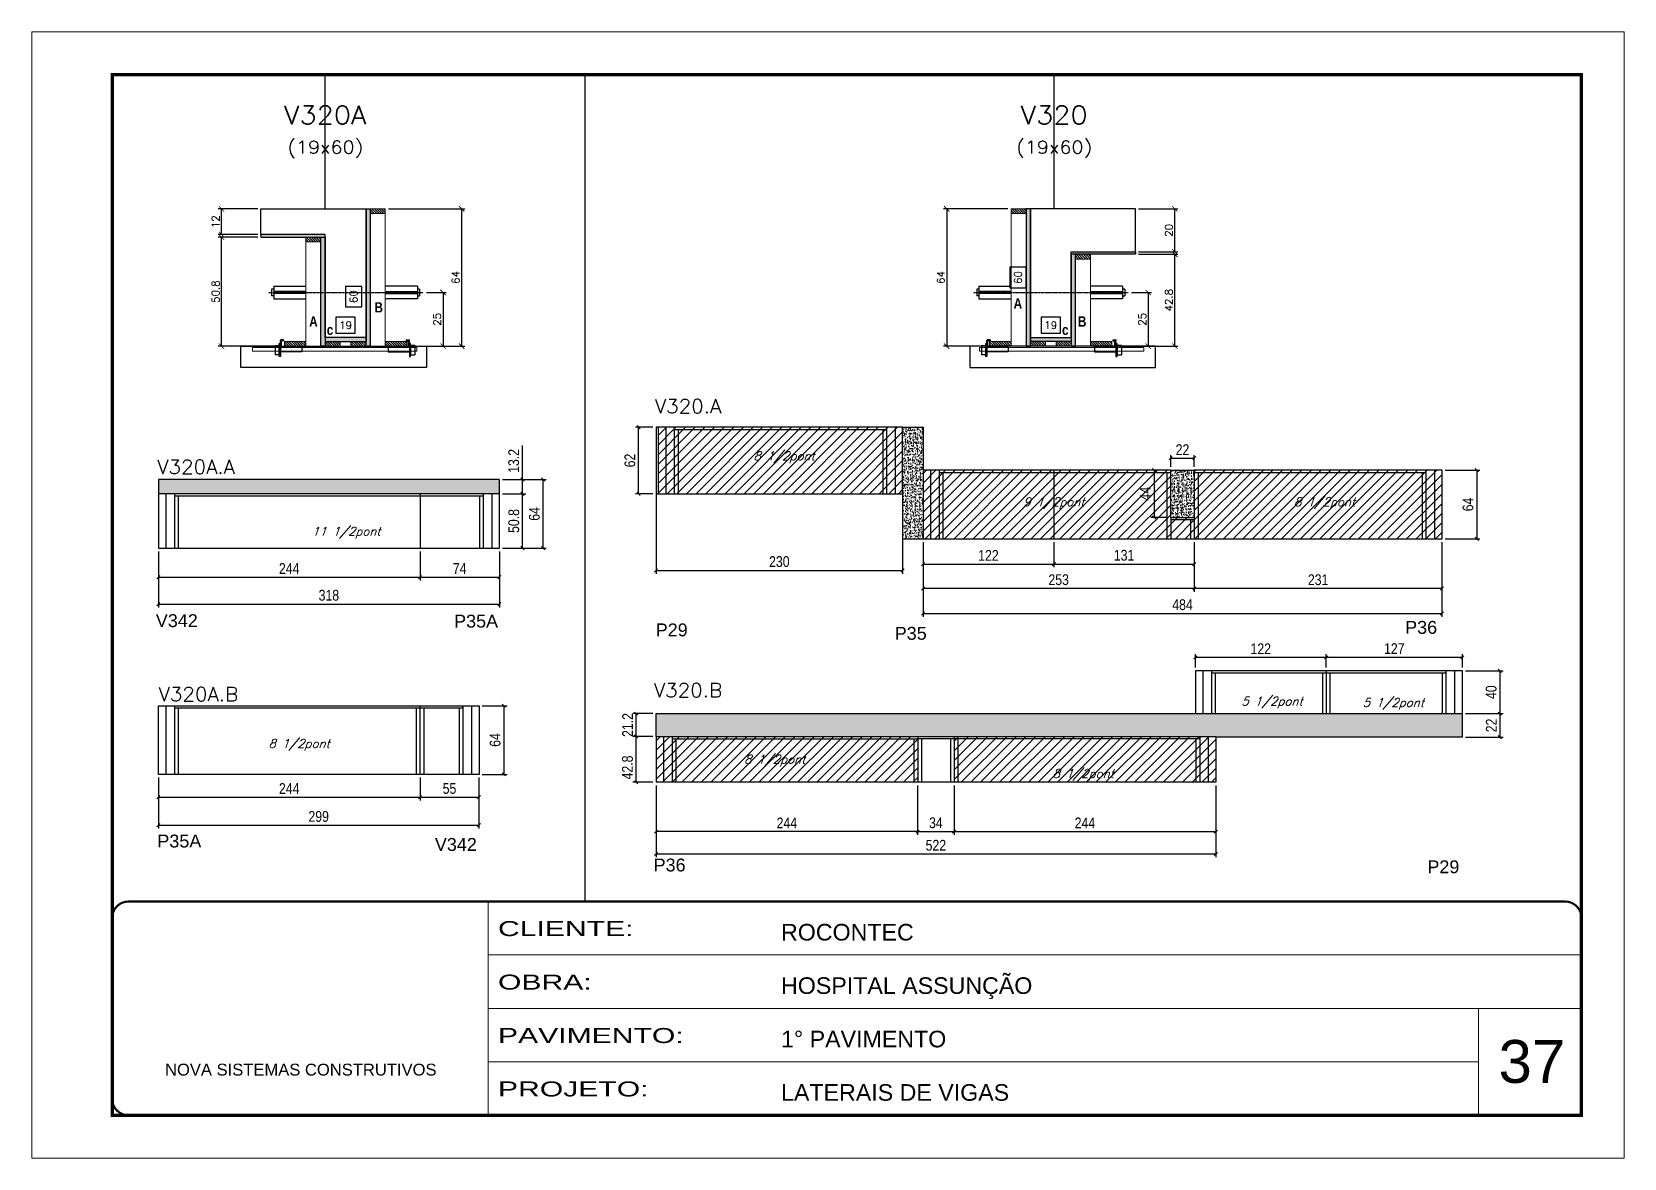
# Model space of a CAD drawing. Extents: x 137137 to 143418, y 10464 to 34486.
# Drawn here: x 137137 to 138622, y 23099 to 24149 of the extents above; entities that cross this region are included whole.
import ezdxf
from ezdxf.enums import TextEntityAlignment as Align

# ---------------------------------------------------------------- set-up
doc = ezdxf.new("R2010")
doc.units = 0
for name, pattern in [('CONTINUO', [0]), ('DASHED', [0.75, 0.5, -0.25]), ('HIDDEN', [0.375, 0.25, -0.125])]:
    doc.linetypes.add(name, pattern=pattern)
for name, color, linetype in [('5', 5, 'Continuous'), ('barrote', 251, 'Continuous'), ('COTA', 241, 'Continuous'), ('Cota Seção (2x)', 4, 'Continuous'), ('detalhes', 4, 'Continuous'), ('Painéis', 200, 'Continuous'), ('presilha', 1, 'Continuous'), ('SARR_2.2x7', 40, 'Continuous'), ('SARR_3.5x7', 81, 'Continuous'), ('TENSOR', 3, 'Continuous'), ('texto', 7, 'Continuous'), ('Texto de Titulo', 7, 'Continuous'), ('Texto Qtd Sarr', 242, 'Continuous')]:
    doc.layers.add(name, color=color, linetype=linetype)
for name, color, linetype, lineweight in [('CARIMBO', 255, 'Continuous', 9), ('CONCRETO', 251, 'Continuous', 25), ('Folhas', 255, 'Continuous', 9), ('Hachura', 251, 'Continuous', 9), ('Madeira', 126, 'Continuous', 18), ('SARRAFO DE PRESSAO', 251, 'DASHED', 9), ('SCO-___-LAJ', 2, 'Continuous', 0), ('Texto Seção', 7, 'Continuous', 15)]:
    doc.layers.add(name, color=color, linetype=linetype, lineweight=lineweight)
doc.styles.add('ARIAL', font='arial.ttf')
doc.styles.add('COTA TECNICA', font='techl___.ttf', dxfattribs={"height": 10})
doc.styles.add('REGUA-120', font='ROMANS.shx', dxfattribs={"height": 15})
doc.styles.add('Romans', font='romans.shx')
doc.styles.get("Standard").update_dxf_attribs({"font": 'arial.ttf'})
doc.styles.add('TECNICA', font='techb___.ttf', dxfattribs={"height": 10})
doc.styles.add('Tecnologia', font='')
doc.styles.get('Tecnologia').set_extended_font_data('Forgotten Futurist')
doc.dimstyles.new('Cota Seção (2x)', dxfattribs={"dimtxt": 7, "dimasz": 5, "dimexe": 3, "dimexo": 3, "dimgap": 2, "dimtad": 3, "dimdec": 1, "dimlfac": 0.5, "dimzin": 12, "dimdsep": 46, "dimtxsty": 'Romans', "dimblk": 'ARCHTICK', "dimcen": 0, "dimclrd": 4, "dimclre": 4, "dimclrt": 1, "dimadec": 1, "dimazin": 3, "dimtfac": 1, "dimtdec": 1, "dimtmove": 0, "dimatfit": 3, "dimldrblk": 'OBLIQUE', "dimfxl": 1, "dimtolj": 1, "dimtzin": 12, "dimarcsym": 0})
doc.dimstyles.new('Cota Seção interna', dxfattribs={"dimtxt": 7, "dimasz": 6, "dimexe": 0.18, "dimexo": 2, "dimgap": -4, "dimtad": 3, "dimdec": 1, "dimlfac": 0.5, "dimzin": 12, "dimdsep": 46, "dimtxsty": 'Romans', "dimblk": 'ARCHTICK', "dimcen": 0.09, "dimse1": 1, "dimse2": 1, "dimsd1": 1, "dimsd2": 1, "dimclrd": 180, "dimclre": 5, "dimclrt": 1, "dimadec": 0, "dimazin": 3, "dimtfac": 1, "dimtdec": 1, "dimtofl": 0, "dimtmove": 0, "dimatfit": 3, "dimldrblk": 'ARCHTICK', "dimfxl": 1, "dimtolj": 1, "dimtzin": 0, "dimarcsym": 0})
doc.dimstyles.new('PAINEL', dxfattribs={"dimtxt": 10, "dimasz": 3, "dimexe": 3, "dimexo": 3, "dimgap": 3, "dimtad": 1, "dimdec": 1, "dimzin": 12, "dimdsep": 46, "dimtxsty": 'COTA TECNICA', "dimblk1": 'OBLIQUE', "dimblk2": 'OBLIQUE', "dimsah": 1, "dimcen": 0.9, "dimclrd": 4, "dimclre": 4, "dimclrt": 240, "dimadec": 1, "dimazin": 3, "dimtfac": 1, "dimtdec": 1, "dimtmove": 0, "dimatfit": 3, "dimfxl": 1, "dimtolj": 1, "dimtzin": 12, "dimarcsym": 0})
pattern_1 = [(50, (4312.719, -7388.377), (5.46554007, -0.47817257), [0.5715, -6.2865]), (355, (4312.719, -7388.377), (-1.05730264, 5.73170536), [0.4572, -5.02921753]), (100.4514447, (4313.174, -7388.417), (4.40823741, 5.25353256), [0.48570026, -5.34270734]), (46.1842, (4312.719, -7386.853), (8.13237123, -1.26126984), [0.85725, -9.42975]), (96.6355576, (4313.3965, -7386.958), (7.122124, 7.42278374), [0.7285507, -8.01406824]), (351.184151, (4312.719, -7386.853), (7.122124, 7.42278374), [0.685799, -7.54379196]), (21, (4313.481, -7387.234), (4.54843174, -3.06795595), [0.5715, -6.2865]), (326, (4313.481, -7387.234), (1.85406085, 5.52563898), [0.4572, -5.0292]), (71.451445, (4313.86, -7387.4896), (6.40249258, 2.45768307), [0.48570026, -5.34269813]), (37.5, (4312.7188, -7388.377), (0.092658098, 2.536651166), [0, -4.96824, 0, -5.1054, 0, -5.04825]), (7.5, (4312.7188, -7388.377), (2.004589875, 3.005417245), [0, -2.91084, 0, -4.85394, 0, -1.92405]), (327.5, (4311.0195, -7388.377), (4.067717855, -0.17186232), [0, -1.905, 0, -5.9436, 0, -7.8867]), (317.5, (4310.2575, -7388.377), (4.44387544, 0.76279473), [0, -2.4765, 0, -3.94716, 0, -5.6007])]
pattern_2 = [(45, (-1598.5, -8040.026), (-4.49012806, 4.49012806), [])]
pattern_3 = [(45, (-1598.5, -8058.077), (-4.49012806, 4.49012806), [])]

msp = doc.modelspace()

# ---------------------------------------------------------------- texts
at = {"layer": '5', "linetype": 'Continuous'}
for s, rotation, p in [('V342', 0.00004, (137252.9, 23593.7)), ('P35A', 0.00004, (137531.1, 23593.24)), ('P29', 359.99996, (137719.1, 23585.06)), ('P36', 359.99996, (138418.04, 23587.42)), ('P35', 359.99996, (137942.03, 23581.87)), ('P35A', 0.00004, (137254.33, 23388.21)), ('V342', 0.00004, (137513.16, 23385.07)), ('P36', 359.99996, (137717.17, 23365.9)), ('P29', 359.99996, (138438.76, 23364.22))]:
    msp.add_text(s, height=12, rotation=rotation, dxfattribs=at).set_placement(p)
at = {"layer": 'CARIMBO', "style": 'ARIAL'}
msp.add_text('37', height=40, dxfattribs=at).set_placement((138505.15, 23168.74))
at = {"layer": 'detalhes', "style": 'TECNICA'}
for s, p in [('B', (137456.76, 23886.98)), ('A', (138052.89, 23890.63)), ('A', (137395.93, 23873.79)), ('B', (138112.85, 23873.79)), ('c', (137412.31, 23866.09)), ('c', (138098.01, 23866.09))]:
    msp.add_text(s, height=9.6, dxfattribs=at).set_placement(p)
at = {"layer": 'texto', "color": 2, "char_height": 8, "attachment_point": 5, "style": 'Romans'}
for s, insert in [('{\\Q19;\\C256;8 1/2pont}', (137838.84, 23751.96)), ('{\\Q19;\\C256;9 1/2pont}', (138090.48, 23709.16)), ('{\\Q19;\\C256;8 1/2pont}', (138342.9, 23709.16)), ('{\\Q19;\\C256;11 1/2pont}', (137430.5, 23681.64)), ('{\\Q19;\\C256;5 1/2pont}', (138293.9, 23523.3)), ('{\\Q19;\\C256;5 1/2pont}', (138407.04, 23522.07)), ('{\\Q19;\\C256;8 1/2pont}', (137386.58, 23483.84)), ('{\\Q19;\\C256;8 1/2pont}', (137830.14, 23469.13)), ('{\\Q19;\\C256;8 1/2pont}', (138117.85, 23455.88))]:
    msp.add_mtext(s, dxfattribs=dict(at, insert=insert))
at = {"layer": 'Texto Seção', "style": 'REGUA-120', "width": 1.05}
for s, p in [('V320.A', (137718.27, 23793.25)), ('V320A.A', (137254.17, 23736.6)), ('V320A.B', (137255.43, 23524.53)), ('V320.B', (137717.35, 23528.45))]:
    msp.add_text(s, height=13, dxfattribs=at).set_placement(p)

# ---------------------------------------------------------------- blocks, each defined once
blk = doc.blocks.new('9999999999')
at = {"color": 30, "linetype": 'CONTINUO'}
for p, q in [((98564.6, 34230.2), (98564.6, 34429.4)), ((98564.6, 34379.6), (99584, 34379.6)), ((98564.6, 34329.8), (99488, 34329.8)), ((99584, 34329.8), (99488, 34329.8)), ((99488, 34329.8), (99488, 34230.2)), ((98564.6, 34280), (99488, 34280))]:
    blk.add_line(p, q, dxfattribs=at)
at = {"color": 30, "linetype": 'CONTINUO', "const_width": 2}
blk.add_lwpolyline([(99584, 34230.2), (99584, 34414.4, 0.414214), (99569, 34429.4), (98229, 34429.4, 0.414214), (98214, 34414.4), (98214, 34245.2, 0.414214), (98229, 34230.2), (99584, 34230.2)], format="xyb", dxfattribs=at)
at = {"layer": 'Folhas'}
blk.add_lwpolyline([(98139, 34190.2), (99624, 34190.2), (99624, 35240.2), (98139, 35240.2)], close=True, dxfattribs=at)
at = {"layer": 'Folhas', "color": 30, "const_width": 3}
blk.add_lwpolyline([(98214, 34230.2), (99584, 34230.2), (99584, 35200.2), (98214, 35200.2)], close=True, dxfattribs=at)
at = {"color": 7, "linetype": 'Continuous', "ltscale": 5, "style": 'ARIAL'}
for s, height, p in [('ROCONTEC', 15.48, (98837.7, 34393.1)), ('HOSPITAL ASSUNÇÃO', 15.483, (98837.7, 34343.3)), ('1° PAVIMENTO', 15.483, (98837.7, 34293.5)), ('NOVA SISTEMAS CONSTRUTIVOS', 11.059, (98263.2, 34267.2)), ('LATERAIS DE VIGAS', 15.483, (98837.7, 34243.7))]:
    blk.add_text(s, height=height, dxfattribs=at).set_placement(p)
at = {"layer": 'Folhas', "color": 7, "style": 'Tecnologia', "width": 1.5}
for s, p in [('CLIENTE:', (98573.7, 34397.2)), ('OBRA:', (98573.7, 34347.3)), ('PAVIMENTO:', (98573.7, 34297.5)), ('PROJETO:', (98573.7, 34247.7))]:
    blk.add_text(s, height=14, dxfattribs=at).set_placement(p)
blk = doc.blocks.new('_Oblique')
at = {"color": 0, "linetype": 'ByBlock', "lineweight": -2}
blk.add_line((-0.5, -0.5), (0.5, 0.5), dxfattribs=at)
blk = doc.blocks.new('*D1098')
at = {"layer": 'COTA', "color": 4, "linetype": 'ByBlock', "lineweight": -2, "transparency": 16777216}
for p, q in [((137255.3, 23664.2), (137255.3, 23612.1)), ((137573.3, 23664.2), (137573.3, 23612.1)), ((137255.3, 23615.1), (137573.3, 23615.1))]:
    blk.add_line(p, q, dxfattribs=at)
at = {"layer": 'Defpoints', "color": 0, "linetype": 'ByBlock', "transparency": 16777216}
for p in [(137255.3, 23667.2), (137573.3, 23667.2), (137573.3, 23615.1)]:
    blk.add_point(p, dxfattribs=at)
at = {"layer": 'COTA', "color": 4, "linetype": 'ByBlock', "lineweight": -2, "transparency": 16777216, "xscale": 3, "yscale": 3, "zscale": 3, "rotation": 180}
blk.add_blockref('_Oblique', (137255.3, 23615.1), dxfattribs=at)
at = {"layer": 'COTA', "color": 4, "linetype": 'ByBlock', "lineweight": -2, "transparency": 16777216, "xscale": 3, "yscale": 3, "zscale": 3}
blk.add_blockref('_Oblique', (137573.3, 23615.1), dxfattribs=at)
at = {"layer": 'COTA', "color": 240, "linetype": 'ByBlock', "transparency": 16777216, "insert": (137414.3, 23623.3), "char_height": 10, "attachment_point": 5, "style": 'COTA TECNICA'}
blk.add_mtext('\\A1;318', dxfattribs=at)
blk = doc.blocks.new('*D1099')
at = {"layer": 'COTA', "color": 4, "linetype": 'ByBlock', "lineweight": -2, "transparency": 16777216}
for p, q in [((137255.3, 23453.4), (137255.3, 23406)), ((137554.3, 23453.4), (137554.3, 23406)), ((137255.3, 23409), (137554.3, 23409))]:
    blk.add_line(p, q, dxfattribs=at)
at = {"layer": 'Defpoints', "color": 0, "linetype": 'ByBlock', "transparency": 16777216}
for p in [(137255.3, 23456.4), (137554.3, 23456.4), (137554.3, 23409)]:
    blk.add_point(p, dxfattribs=at)
at = {"layer": 'COTA', "color": 4, "linetype": 'ByBlock', "lineweight": -2, "transparency": 16777216, "xscale": 3, "yscale": 3, "zscale": 3, "rotation": 180}
blk.add_blockref('_Oblique', (137255.3, 23409), dxfattribs=at)
at = {"layer": 'COTA', "color": 4, "linetype": 'ByBlock', "lineweight": -2, "transparency": 16777216, "xscale": 3, "yscale": 3, "zscale": 3}
blk.add_blockref('_Oblique', (137554.3, 23409), dxfattribs=at)
at = {"layer": 'COTA', "color": 240, "linetype": 'ByBlock', "transparency": 16777216, "insert": (137404.8, 23417.1), "char_height": 10, "attachment_point": 5, "style": 'COTA TECNICA'}
blk.add_mtext('\\A1;299', dxfattribs=at)
blk = doc.blocks.new('*D1100')
at = {"layer": 'COTA', "color": 4, "linetype": 'ByBlock', "lineweight": -2, "transparency": 16777216}
for p, q in [((137576.3, 23718), (137597.9, 23718)), ((137594.9, 23667.2), (137594.9, 23718)), ((137576.3, 23667.2), (137597.9, 23667.2))]:
    blk.add_line(p, q, dxfattribs=at)
at = {"layer": 'Defpoints', "color": 0, "linetype": 'ByBlock', "transparency": 16777216}
for p in [(137573.3, 23718), (137594.9, 23718), (137573.3, 23667.2)]:
    blk.add_point(p, dxfattribs=at)
at = {"layer": 'COTA', "color": 4, "linetype": 'ByBlock', "lineweight": -2, "transparency": 16777216, "xscale": 3, "yscale": 3, "zscale": 3}
for p, rotation in [((137594.9, 23718), 90), ((137594.9, 23667.2), 270)]:
    blk.add_blockref('_Oblique', p, dxfattribs=dict(at, rotation=rotation))
at = {"layer": 'COTA', "color": 240, "linetype": 'ByBlock', "transparency": 16777216, "insert": (137586.8, 23692.6), "char_height": 10, "attachment_point": 5, "rotation": 90, "style": 'COTA TECNICA'}
blk.add_mtext('\\A1;50.8', dxfattribs=at)
blk = doc.blocks.new('*D1101')
at = {"layer": 'COTA', "color": 4, "linetype": 'ByBlock', "lineweight": -2, "transparency": 16777216}
for p, q in [((137594.9, 23731.2), (137594.9, 23763)), ((137576.3, 23731.2), (137597.9, 23731.2)), ((137594.9, 23718), (137594.9, 23731.2)), ((137576.3, 23718), (137597.9, 23718))]:
    blk.add_line(p, q, dxfattribs=at)
at = {"layer": 'Defpoints', "color": 0, "linetype": 'ByBlock', "transparency": 16777216}
for p in [(137573.3, 23731.2), (137594.9, 23731.2), (137573.3, 23718)]:
    blk.add_point(p, dxfattribs=at)
at = {"layer": 'COTA', "color": 4, "linetype": 'ByBlock', "lineweight": -2, "transparency": 16777216, "xscale": 3, "yscale": 3, "zscale": 3}
for p, rotation in [((137594.9, 23731.2), 90), ((137594.9, 23718), 270)]:
    blk.add_blockref('_Oblique', p, dxfattribs=dict(at, rotation=rotation))
at = {"layer": 'COTA', "color": 240, "linetype": 'ByBlock', "transparency": 16777216, "insert": (137586.7, 23748.6), "char_height": 10, "attachment_point": 5, "rotation": 90, "style": 'COTA TECNICA'}
blk.add_mtext('\\A1;13.2', dxfattribs=at)
blk = doc.blocks.new('*D1102')
at = {"layer": 'COTA', "color": 4, "linetype": 'ByBlock', "lineweight": -2, "transparency": 16777216}
for p, q in [((137576.3, 23731.2), (137617.1, 23731.2)), ((137614.1, 23667.2), (137614.1, 23731.2)), ((137576.3, 23667.2), (137617.1, 23667.2))]:
    blk.add_line(p, q, dxfattribs=at)
at = {"layer": 'Defpoints', "color": 0, "linetype": 'ByBlock', "transparency": 16777216}
for p in [(137573.3, 23731.2), (137614.1, 23731.2), (137573.3, 23667.2)]:
    blk.add_point(p, dxfattribs=at)
at = {"layer": 'COTA', "color": 4, "linetype": 'ByBlock', "lineweight": -2, "transparency": 16777216, "xscale": 3, "yscale": 3, "zscale": 3}
for p, rotation in [((137614.1, 23731.2), 90), ((137614.1, 23667.2), 270)]:
    blk.add_blockref('_Oblique', p, dxfattribs=dict(at, rotation=rotation))
at = {"layer": 'COTA', "color": 240, "linetype": 'ByBlock', "transparency": 16777216, "insert": (137606, 23699.2), "char_height": 10, "attachment_point": 5, "rotation": 90, "style": 'COTA TECNICA'}
blk.add_mtext('\\A1;64', dxfattribs=at)
blk = doc.blocks.new('*D1103')
at = {"layer": 'COTA', "color": 4, "linetype": 'ByBlock', "lineweight": -2, "transparency": 16777216}
for p, q in [((137557.3, 23520.4), (137580.5, 23520.4)), ((137577.5, 23520.4), (137577.5, 23456.4)), ((137557.3, 23456.4), (137580.5, 23456.4))]:
    blk.add_line(p, q, dxfattribs=at)
at = {"layer": 'Defpoints', "color": 0, "linetype": 'ByBlock', "transparency": 16777216}
for p in [(137554.3, 23520.4), (137554.3, 23456.4), (137577.5, 23456.4)]:
    blk.add_point(p, dxfattribs=at)
at = {"layer": 'COTA', "color": 4, "linetype": 'ByBlock', "lineweight": -2, "transparency": 16777216, "xscale": 3, "yscale": 3, "zscale": 3}
for p, rotation in [((137577.5, 23520.4), 90), ((137577.5, 23456.4), 270)]:
    blk.add_blockref('_Oblique', p, dxfattribs=dict(at, rotation=rotation))
at = {"layer": 'COTA', "color": 240, "linetype": 'ByBlock', "transparency": 16777216, "insert": (137569.4, 23488.4), "char_height": 10, "attachment_point": 5, "rotation": 90, "style": 'COTA TECNICA'}
blk.add_mtext('\\A1;64', dxfattribs=at)
blk = doc.blocks.new('*D1104')
at = {"layer": 'COTA', "color": 4, "linetype": 'ByBlock', "lineweight": -2, "transparency": 16777216}
for p, q in [((137255.3, 23664.2), (137255.3, 23637.2)), ((137499.3, 23664.2), (137499.3, 23637.2)), ((137255.3, 23640.2), (137499.3, 23640.2))]:
    blk.add_line(p, q, dxfattribs=at)
at = {"layer": 'Defpoints', "color": 0, "linetype": 'ByBlock', "transparency": 16777216}
for p in [(137255.3, 23667.2), (137499.3, 23667.2), (137499.3, 23640.2)]:
    blk.add_point(p, dxfattribs=at)
at = {"layer": 'COTA', "color": 4, "linetype": 'ByBlock', "lineweight": -2, "transparency": 16777216, "xscale": 3, "yscale": 3, "zscale": 3, "rotation": 180}
blk.add_blockref('_Oblique', (137255.3, 23640.2), dxfattribs=at)
at = {"layer": 'COTA', "color": 4, "linetype": 'ByBlock', "lineweight": -2, "transparency": 16777216, "xscale": 3, "yscale": 3, "zscale": 3}
blk.add_blockref('_Oblique', (137499.3, 23640.2), dxfattribs=at)
at = {"layer": 'COTA', "color": 240, "linetype": 'ByBlock', "transparency": 16777216, "insert": (137377.3, 23648.3), "char_height": 10, "attachment_point": 5, "style": 'COTA TECNICA'}
blk.add_mtext('\\A1;244', dxfattribs=at)
blk = doc.blocks.new('*D1105')
at = {"layer": 'COTA', "color": 4, "linetype": 'ByBlock', "lineweight": -2, "transparency": 16777216}
for p, q in [((137499.3, 23664.2), (137499.3, 23637.2)), ((137573.3, 23664.2), (137573.3, 23637.2)), ((137499.3, 23640.2), (137573.3, 23640.2))]:
    blk.add_line(p, q, dxfattribs=at)
at = {"layer": 'Defpoints', "color": 0, "linetype": 'ByBlock', "transparency": 16777216}
for p in [(137499.3, 23667.2), (137573.3, 23667.2), (137573.3, 23640.2)]:
    blk.add_point(p, dxfattribs=at)
at = {"layer": 'COTA', "color": 4, "linetype": 'ByBlock', "lineweight": -2, "transparency": 16777216, "xscale": 3, "yscale": 3, "zscale": 3, "rotation": 180}
blk.add_blockref('_Oblique', (137499.3, 23640.2), dxfattribs=at)
at = {"layer": 'COTA', "color": 4, "linetype": 'ByBlock', "lineweight": -2, "transparency": 16777216, "xscale": 3, "yscale": 3, "zscale": 3}
blk.add_blockref('_Oblique', (137573.3, 23640.2), dxfattribs=at)
at = {"layer": 'COTA', "color": 240, "linetype": 'ByBlock', "transparency": 16777216, "insert": (137536.3, 23648.3), "char_height": 10, "attachment_point": 5, "style": 'COTA TECNICA'}
blk.add_mtext('\\A1;74', dxfattribs=at)
blk = doc.blocks.new('*D1106')
at = {"layer": 'COTA', "color": 4, "linetype": 'ByBlock', "lineweight": -2, "transparency": 16777216}
for p, q in [((137255.3, 23453.4), (137255.3, 23432.1)), ((137499.3, 23453.4), (137499.3, 23432.1)), ((137255.3, 23435.1), (137499.3, 23435.1))]:
    blk.add_line(p, q, dxfattribs=at)
at = {"layer": 'Defpoints', "color": 0, "linetype": 'ByBlock', "transparency": 16777216}
for p in [(137255.3, 23456.4), (137499.3, 23456.4), (137499.3, 23435.1)]:
    blk.add_point(p, dxfattribs=at)
at = {"layer": 'COTA', "color": 4, "linetype": 'ByBlock', "lineweight": -2, "transparency": 16777216, "xscale": 3, "yscale": 3, "zscale": 3, "rotation": 180}
blk.add_blockref('_Oblique', (137255.3, 23435.1), dxfattribs=at)
at = {"layer": 'COTA', "color": 4, "linetype": 'ByBlock', "lineweight": -2, "transparency": 16777216, "xscale": 3, "yscale": 3, "zscale": 3}
blk.add_blockref('_Oblique', (137499.3, 23435.1), dxfattribs=at)
at = {"layer": 'COTA', "color": 240, "linetype": 'ByBlock', "transparency": 16777216, "insert": (137377.3, 23443.2), "char_height": 10, "attachment_point": 5, "style": 'COTA TECNICA'}
blk.add_mtext('\\A1;244', dxfattribs=at)
blk = doc.blocks.new('*D1107')
at = {"layer": 'COTA', "color": 4, "linetype": 'ByBlock', "lineweight": -2, "transparency": 16777216}
for p, q in [((137499.3, 23453.4), (137499.3, 23432.1)), ((137554.3, 23453.4), (137554.3, 23432.1)), ((137499.3, 23435.1), (137554.3, 23435.1))]:
    blk.add_line(p, q, dxfattribs=at)
at = {"layer": 'Defpoints', "color": 0, "linetype": 'ByBlock', "transparency": 16777216}
for p in [(137499.3, 23456.4), (137554.3, 23456.4), (137554.3, 23435.1)]:
    blk.add_point(p, dxfattribs=at)
at = {"layer": 'COTA', "color": 4, "linetype": 'ByBlock', "lineweight": -2, "transparency": 16777216, "xscale": 3, "yscale": 3, "zscale": 3, "rotation": 180}
blk.add_blockref('_Oblique', (137499.3, 23435.1), dxfattribs=at)
at = {"layer": 'COTA', "color": 4, "linetype": 'ByBlock', "lineweight": -2, "transparency": 16777216, "xscale": 3, "yscale": 3, "zscale": 3}
blk.add_blockref('_Oblique', (137554.3, 23435.1), dxfattribs=at)
at = {"layer": 'COTA', "color": 240, "linetype": 'ByBlock', "transparency": 16777216, "insert": (137526.8, 23443.2), "char_height": 10, "attachment_point": 5, "style": 'COTA TECNICA'}
blk.add_mtext('\\A1;55', dxfattribs=at)
blk = doc.blocks.new('titulo1')
at = {"layer": 'Defpoints', "color": 252, "linetype": 'HIDDEN', "ltscale": 2}
blk.add_line((0, 0), (0, 125), dxfattribs=at)
at = {"layer": 'Defpoints', "style": 'Romans', "oblique": 15}
blk.add_attdef('FOLHA', text='', height=10, dxfattribs=at).set_placement((0, 15.6), align=Align.MIDDLE_CENTER)
at = {"layer": 'Texto Qtd Sarr', "color": 3, "style": 'Romans', "oblique": 15}
for tag, height, p in [('TITULO', 17, (0, 71.4)), ('SEÇÃO', 12, (0, 41.5))]:
    blk.add_attdef(tag, text='', height=height, dxfattribs=at).set_placement(p, align=Align.MIDDLE_CENTER)
blk = doc.blocks.new('_ArchTick')
at = {"color": 0, "linetype": 'ByBlock', "const_width": 0.15}
blk.add_lwpolyline([(-0.5, -0.5), (0.5, 0.5)], dxfattribs=at)
blk = doc.blocks.new('*D1108')
at = {"layer": 'COTA', "color": 4, "lineweight": -2, "transparency": 16777216}
for p, q in [((137347.9, 23957.2), (137311.2, 23957.2)), ((137314.2, 23855.6), (137314.2, 23957.2)), ((137365.5, 23855.6), (137311.2, 23855.6))]:
    blk.add_line(p, q, dxfattribs=at)
at = {"layer": 'Defpoints', "color": 0, "transparency": 16777216}
for p in [(137314.2, 23957.2), (137350.9, 23957.2), (137368.5, 23855.6)]:
    blk.add_point(p, dxfattribs=at)
at = {"layer": 'COTA', "color": 4, "lineweight": -2, "transparency": 16777216, "xscale": 5, "yscale": 5, "zscale": 5}
for p, rotation in [((137314.2, 23957.2), 90), ((137314.2, 23855.6), 270)]:
    blk.add_blockref('_ArchTick', p, dxfattribs=dict(at, rotation=rotation))
at = {"layer": 'COTA', "color": 1, "transparency": 16777216, "insert": (137308.7, 23906.4), "char_height": 7, "attachment_point": 5, "rotation": 90, "style": 'Romans'}
blk.add_mtext('\\A1;50.8', dxfattribs=at)
blk = doc.blocks.new('*D1109')
at = {"layer": 'COTA', "color": 4, "lineweight": -2, "transparency": 16777216}
for p, q in [((137347.9, 23983.6), (137311.2, 23983.6)), ((137314.2, 23959.6), (137314.2, 23983.6)), ((137347.9, 23959.6), (137311.2, 23959.6))]:
    blk.add_line(p, q, dxfattribs=at)
at = {"layer": 'Defpoints', "color": 0, "transparency": 16777216}
for p in [(137314.2, 23983.6), (137350.9, 23983.6), (137350.9, 23959.6)]:
    blk.add_point(p, dxfattribs=at)
at = {"layer": 'COTA', "color": 4, "lineweight": -2, "transparency": 16777216, "xscale": 5, "yscale": 5, "zscale": 5}
for p, rotation in [((137314.2, 23983.6), 90), ((137314.2, 23959.6), 270)]:
    blk.add_blockref('_ArchTick', p, dxfattribs=dict(at, rotation=rotation))
at = {"layer": 'COTA', "color": 1, "transparency": 16777216, "insert": (137308.7, 23971.6), "char_height": 7, "attachment_point": 5, "rotation": 90, "style": 'Romans'}
blk.add_mtext('\\A1;12', dxfattribs=at)
blk = doc.blocks.new('*D1110')
at = {"layer": 'Cota Seção (2x)', "color": 180, "lineweight": -2, "transparency": 16777216}
for p, q in [((137444.9, 23911.3), (137429.9, 23911.3)), ((137429.9, 23911.3), (137429.9, 23892.3)), ((137444.9, 23892.3), (137444.9, 23911.3)), ((137429.9, 23892.3), (137444.9, 23892.3))]:
    blk.add_line(p, q, dxfattribs=at)
at = {"layer": 'Defpoints', "color": 0, "transparency": 16777216}
for p in [(137410.9, 23983.6), (137448.9, 23983.6), (137410.9, 23863.6)]:
    blk.add_point(p, dxfattribs=at)
at = {"layer": 'Cota Seção (2x)', "color": 1, "transparency": 16777216, "insert": (137437.4, 23901.8), "char_height": 7, "attachment_point": 5, "rotation": 90, "style": 'Romans'}
blk.add_mtext('\\A1;60', dxfattribs=at)
blk = doc.blocks.new('PRESILHA METÁLICA 1')
at = {"layer": 'presilha'}
for p, q in [((0, 13), (6, 13)), ((0, 13), (0, 0)), ((6, 0), (0, 0)), ((6, 15.5), (7.5, 15.5)), ((6, -2.5), (6, 15.5)), ((6, 13), (6, 0)), ((7.5, 10.6), (7.5, 19.9)), ((7.5, 15.5), (7.5, -2.5)), ((37.5, 4.1), (7.5, 4.1)), ((12, 21), (8.6, 21)), ((9, 11.6), (9, 18.9)), ((12, 19.5), (9.6, 19.5)), ((37.5, 11), (9.6, 11)), ((12, 21), (12, 19.5)), ((37.5, 11), (37.5, 4.1)), ((7.5, -2.5), (6, -2.5))]:
    blk.add_line(p, q, dxfattribs=at)
for centre, radius, start, end in [((8.6, 19.9), 1.14, 90, 180), ((9.6, 18.9), 0.57, 90, 180), ((9.6, 11.6), 0.57, 180, 270)]:
    blk.add_arc(centre, radius, start, end, dxfattribs=at)
blk = doc.blocks.new('*D1074')
at = {"layer": 'Cota Seção (2x)', "color": 180, "lineweight": -2, "transparency": 16777216}
for p, q in [((137438.9, 23882.6), (137420.9, 23882.6)), ((137420.9, 23882.6), (137420.9, 23867.6)), ((137438.9, 23867.6), (137438.9, 23882.6)), ((137420.9, 23867.6), (137438.9, 23867.6))]:
    blk.add_line(p, q, dxfattribs=at)
at = {"layer": 'Defpoints', "color": 0, "transparency": 16777216}
for p in [(137410.9, 23863.6), (137410.9, 23855.6), (137448.9, 23855.6)]:
    blk.add_point(p, dxfattribs=at)
at = {"layer": 'Cota Seção (2x)', "color": 1, "transparency": 16777216, "insert": (137429.9, 23875.1), "char_height": 7, "attachment_point": 5, "style": 'Romans'}
blk.add_mtext('\\A1;19', dxfattribs=at)
blk = doc.blocks.new('*D1075')
at = {"layer": 'COTA', "color": 4, "lineweight": -2, "transparency": 16777216}
for p, q in [((137469.9, 23983.6), (137541.1, 23983.6)), ((137538.1, 23983.6), (137538.1, 23855.6)), ((137469.9, 23855.6), (137541.1, 23855.6))]:
    blk.add_line(p, q, dxfattribs=at)
at = {"layer": 'Defpoints', "color": 0, "transparency": 16777216}
for p in [(137466.9, 23983.6), (137466.9, 23855.6), (137538.1, 23855.6)]:
    blk.add_point(p, dxfattribs=at)
at = {"layer": 'COTA', "color": 4, "lineweight": -2, "transparency": 16777216, "xscale": 5, "yscale": 5, "zscale": 5}
for p, rotation in [((137538.1, 23983.6), 90), ((137538.1, 23855.6), 270)]:
    blk.add_blockref('_ArchTick', p, dxfattribs=dict(at, rotation=rotation))
at = {"layer": 'COTA', "color": 1, "transparency": 16777216, "insert": (137532.6, 23919.6), "char_height": 7, "attachment_point": 5, "rotation": 90, "style": 'Romans'}
blk.add_mtext('\\A1;64', dxfattribs=at)
blk = doc.blocks.new('*D1076')
at = {"layer": 'COTA', "color": 4, "linetype": 'ByBlock', "lineweight": -2, "transparency": 16777216}
for p, q in [((137719.4, 23446), (137719.4, 23400)), ((137963.4, 23446), (137963.4, 23400)), ((137963.4, 23403), (137719.4, 23403))]:
    blk.add_line(p, q, dxfattribs=at)
at = {"layer": 'Defpoints', "color": 0, "linetype": 'ByBlock', "transparency": 16777216}
for p in [(137719.4, 23449), (137963.4, 23449), (137719.4, 23403)]:
    blk.add_point(p, dxfattribs=at)
at = {"layer": 'COTA', "color": 4, "linetype": 'ByBlock', "lineweight": -2, "transparency": 16777216, "xscale": 3, "yscale": 3, "zscale": 3, "rotation": 180}
blk.add_blockref('_Oblique', (137719.4, 23403), dxfattribs=at)
at = {"layer": 'COTA', "color": 4, "linetype": 'ByBlock', "lineweight": -2, "transparency": 16777216, "xscale": 3, "yscale": 3, "zscale": 3}
blk.add_blockref('_Oblique', (137963.4, 23403), dxfattribs=at)
at = {"layer": 'COTA', "color": 240, "linetype": 'ByBlock', "transparency": 16777216, "insert": (137841.4, 23411.1), "char_height": 10, "attachment_point": 5, "style": 'COTA TECNICA'}
blk.add_mtext('\\A1;244', dxfattribs=at)
blk = doc.blocks.new('*D1077')
at = {"layer": 'COTA', "color": 4, "linetype": 'ByBlock', "lineweight": -2, "transparency": 16777216}
for p, q in [((137963.4, 23446), (137963.4, 23400)), ((137997.4, 23446), (137997.4, 23400)), ((137963.4, 23403), (137997.4, 23403))]:
    blk.add_line(p, q, dxfattribs=at)
at = {"layer": 'Defpoints', "color": 0, "linetype": 'ByBlock', "transparency": 16777216}
for p in [(137963.4, 23449), (137997.4, 23449), (137997.4, 23403)]:
    blk.add_point(p, dxfattribs=at)
at = {"layer": 'COTA', "color": 4, "linetype": 'ByBlock', "lineweight": -2, "transparency": 16777216, "xscale": 3, "yscale": 3, "zscale": 3, "rotation": 180}
blk.add_blockref('_Oblique', (137963.4, 23403), dxfattribs=at)
at = {"layer": 'COTA', "color": 4, "linetype": 'ByBlock', "lineweight": -2, "transparency": 16777216, "xscale": 3, "yscale": 3, "zscale": 3}
blk.add_blockref('_Oblique', (137997.4, 23403), dxfattribs=at)
at = {"layer": 'COTA', "color": 240, "linetype": 'ByBlock', "transparency": 16777216, "insert": (137980.4, 23411.2), "char_height": 10, "attachment_point": 5, "style": 'COTA TECNICA'}
blk.add_mtext('\\A1;34', dxfattribs=at)
blk = doc.blocks.new('*D1078')
at = {"layer": 'COTA', "color": 4, "linetype": 'ByBlock', "lineweight": -2, "transparency": 16777216}
for p, q in [((138221.4, 23673), (138221.4, 23626.6)), ((138452.4, 23673), (138452.4, 23626.6)), ((138452.4, 23629.6), (138221.4, 23629.6))]:
    blk.add_line(p, q, dxfattribs=at)
at = {"layer": 'Defpoints', "color": 0, "linetype": 'ByBlock', "transparency": 16777216}
for p in [(138221.4, 23676), (138452.4, 23676), (138221.4, 23629.6)]:
    blk.add_point(p, dxfattribs=at)
at = {"layer": 'COTA', "color": 4, "linetype": 'ByBlock', "lineweight": -2, "transparency": 16777216, "xscale": 3, "yscale": 3, "zscale": 3, "rotation": 180}
blk.add_blockref('_Oblique', (138221.4, 23629.6), dxfattribs=at)
at = {"layer": 'COTA', "color": 4, "linetype": 'ByBlock', "lineweight": -2, "transparency": 16777216, "xscale": 3, "yscale": 3, "zscale": 3}
blk.add_blockref('_Oblique', (138452.4, 23629.6), dxfattribs=at)
at = {"layer": 'COTA', "color": 240, "linetype": 'ByBlock', "transparency": 16777216, "insert": (138336.9, 23637.8), "char_height": 10, "attachment_point": 5, "style": 'COTA TECNICA'}
blk.add_mtext('\\A1;231', dxfattribs=at)
blk = doc.blocks.new('*D1079')
at = {"layer": 'COTA', "color": 4, "linetype": 'ByBlock', "lineweight": -2, "transparency": 16777216}
for p, q in [((137968.4, 23673), (137968.4, 23626.6)), ((138221.4, 23673), (138221.4, 23626.6)), ((138221.4, 23629.6), (137968.4, 23629.6))]:
    blk.add_line(p, q, dxfattribs=at)
at = {"layer": 'Defpoints', "color": 0, "linetype": 'ByBlock', "transparency": 16777216}
for p in [(137968.4, 23676), (138221.4, 23676), (137968.4, 23629.6)]:
    blk.add_point(p, dxfattribs=at)
at = {"layer": 'COTA', "color": 4, "linetype": 'ByBlock', "lineweight": -2, "transparency": 16777216, "xscale": 3, "yscale": 3, "zscale": 3, "rotation": 180}
blk.add_blockref('_Oblique', (137968.4, 23629.6), dxfattribs=at)
at = {"layer": 'COTA', "color": 4, "linetype": 'ByBlock', "lineweight": -2, "transparency": 16777216, "xscale": 3, "yscale": 3, "zscale": 3}
blk.add_blockref('_Oblique', (138221.4, 23629.6), dxfattribs=at)
at = {"layer": 'COTA', "color": 240, "linetype": 'ByBlock', "transparency": 16777216, "insert": (138094.9, 23637.8), "char_height": 10, "attachment_point": 5, "style": 'COTA TECNICA'}
blk.add_mtext('\\A1;253', dxfattribs=at)
blk = doc.blocks.new('*D1080')
at = {"layer": 'COTA', "color": 4, "linetype": 'ByBlock', "lineweight": -2, "transparency": 16777216}
for p, q in [((137719.4, 23755), (137719.4, 23643.4)), ((137949.4, 23715), (137949.4, 23643.4)), ((137719.4, 23646.4), (137949.4, 23646.4))]:
    blk.add_line(p, q, dxfattribs=at)
at = {"layer": 'Defpoints', "color": 0, "linetype": 'ByBlock', "transparency": 16777216}
for p in [(137719.4, 23758), (137949.4, 23718), (137949.4, 23646.4)]:
    blk.add_point(p, dxfattribs=at)
at = {"layer": 'COTA', "color": 4, "linetype": 'ByBlock', "lineweight": -2, "transparency": 16777216, "xscale": 3, "yscale": 3, "zscale": 3, "rotation": 180}
blk.add_blockref('_Oblique', (137719.4, 23646.4), dxfattribs=at)
at = {"layer": 'COTA', "color": 4, "linetype": 'ByBlock', "lineweight": -2, "transparency": 16777216, "xscale": 3, "yscale": 3, "zscale": 3}
blk.add_blockref('_Oblique', (137949.4, 23646.4), dxfattribs=at)
at = {"layer": 'COTA', "color": 240, "linetype": 'ByBlock', "transparency": 16777216, "insert": (137834.4, 23654.7), "char_height": 10, "attachment_point": 5, "style": 'COTA TECNICA'}
blk.add_mtext('\\A1;230', dxfattribs=at)
blk = doc.blocks.new('*D1081')
at = {"layer": 'COTA', "color": 4, "linetype": 'ByBlock', "lineweight": -2, "transparency": 16777216}
for p, q in [((137968.4, 23673), (137968.4, 23649.4)), ((138090.4, 23673), (138090.4, 23649.4)), ((137968.4, 23652.4), (138090.4, 23652.4))]:
    blk.add_line(p, q, dxfattribs=at)
at = {"layer": 'Defpoints', "color": 0, "linetype": 'ByBlock', "transparency": 16777216}
for p in [(137968.4, 23676), (138090.4, 23676), (138090.4, 23652.4)]:
    blk.add_point(p, dxfattribs=at)
at = {"layer": 'COTA', "color": 4, "linetype": 'ByBlock', "lineweight": -2, "transparency": 16777216, "xscale": 3, "yscale": 3, "zscale": 3, "rotation": 180}
blk.add_blockref('_Oblique', (137968.4, 23652.4), dxfattribs=at)
at = {"layer": 'COTA', "color": 4, "linetype": 'ByBlock', "lineweight": -2, "transparency": 16777216, "xscale": 3, "yscale": 3, "zscale": 3}
blk.add_blockref('_Oblique', (138090.4, 23652.4), dxfattribs=at)
at = {"layer": 'COTA', "color": 240, "linetype": 'ByBlock', "transparency": 16777216, "insert": (138029.4, 23660.5), "char_height": 10, "attachment_point": 5, "style": 'COTA TECNICA'}
blk.add_mtext('\\A1;122', dxfattribs=at)
blk = doc.blocks.new('*D1082')
at = {"layer": 'COTA', "color": 4, "linetype": 'ByBlock', "lineweight": -2, "transparency": 16777216}
for p, q in [((138090.4, 23673), (138090.4, 23649.4)), ((138221.4, 23673), (138221.4, 23649.4)), ((138090.4, 23652.4), (138221.4, 23652.4))]:
    blk.add_line(p, q, dxfattribs=at)
at = {"layer": 'Defpoints', "color": 0, "linetype": 'ByBlock', "transparency": 16777216}
for p in [(138090.4, 23676), (138221.4, 23676), (138221.4, 23652.4)]:
    blk.add_point(p, dxfattribs=at)
at = {"layer": 'COTA', "color": 4, "linetype": 'ByBlock', "lineweight": -2, "transparency": 16777216, "xscale": 3, "yscale": 3, "zscale": 3, "rotation": 180}
blk.add_blockref('_Oblique', (138090.4, 23652.4), dxfattribs=at)
at = {"layer": 'COTA', "color": 4, "linetype": 'ByBlock', "lineweight": -2, "transparency": 16777216, "xscale": 3, "yscale": 3, "zscale": 3}
blk.add_blockref('_Oblique', (138221.4, 23652.4), dxfattribs=at)
at = {"layer": 'COTA', "color": 240, "linetype": 'ByBlock', "transparency": 16777216, "insert": (138155.9, 23660.6), "char_height": 10, "attachment_point": 5, "style": 'COTA TECNICA'}
blk.add_mtext('\\A1;131', dxfattribs=at)
blk = doc.blocks.new('*D1083')
at = {"layer": 'COTA', "color": 4, "linetype": 'ByBlock', "lineweight": -2, "transparency": 16777216}
for p, q in [((138199.4, 23743), (138199.4, 23754.1)), ((138199.4, 23751.1), (138221.4, 23751.1)), ((138221.4, 23743), (138221.4, 23754.1))]:
    blk.add_line(p, q, dxfattribs=at)
at = {"layer": 'Defpoints', "color": 0, "linetype": 'ByBlock', "transparency": 16777216}
for p in [(138221.4, 23751.1), (138199.4, 23740), (138221.4, 23740)]:
    blk.add_point(p, dxfattribs=at)
at = {"layer": 'COTA', "color": 4, "linetype": 'ByBlock', "lineweight": -2, "transparency": 16777216, "xscale": 3, "yscale": 3, "zscale": 3, "rotation": 180}
blk.add_blockref('_Oblique', (138199.4, 23751.1), dxfattribs=at)
at = {"layer": 'COTA', "color": 4, "linetype": 'ByBlock', "lineweight": -2, "transparency": 16777216, "xscale": 3, "yscale": 3, "zscale": 3}
blk.add_blockref('_Oblique', (138221.4, 23751.1), dxfattribs=at)
at = {"layer": 'COTA', "color": 240, "linetype": 'ByBlock', "transparency": 16777216, "insert": (138210.4, 23759.1), "char_height": 10, "attachment_point": 5, "style": 'COTA TECNICA'}
blk.add_mtext('\\A1;22', dxfattribs=at)
blk = doc.blocks.new('*D1119')
at = {"layer": 'COTA', "color": 4, "linetype": 'ByBlock', "lineweight": -2, "transparency": 16777216}
for p, q in [((138196.4, 23740), (138180.9, 23740)), ((138183.9, 23740), (138183.9, 23696)), ((138196.4, 23696), (138180.9, 23696))]:
    blk.add_line(p, q, dxfattribs=at)
at = {"layer": 'Defpoints', "color": 0, "linetype": 'ByBlock', "transparency": 16777216}
for p in [(138199.4, 23740), (138183.9, 23696), (138199.4, 23696)]:
    blk.add_point(p, dxfattribs=at)
at = {"layer": 'COTA', "color": 4, "linetype": 'ByBlock', "lineweight": -2, "transparency": 16777216, "xscale": 3, "yscale": 3, "zscale": 3}
for p, rotation in [((138183.9, 23740), 90), ((138183.9, 23696), 270)]:
    blk.add_blockref('_Oblique', p, dxfattribs=dict(at, rotation=rotation))
at = {"layer": 'COTA', "color": 240, "linetype": 'ByBlock', "transparency": 16777216, "insert": (138175.8, 23718), "char_height": 10, "attachment_point": 5, "rotation": 90, "style": 'COTA TECNICA'}
blk.add_mtext('\\A1;44', dxfattribs=at)
blk = doc.blocks.new('*D1084')
at = {"layer": 'COTA', "color": 4, "linetype": 'ByBlock', "lineweight": -2, "transparency": 16777216}
for p, q in [((138455.4, 23740), (138487.8, 23740)), ((138484.8, 23740), (138484.8, 23676)), ((138455.4, 23676), (138487.8, 23676))]:
    blk.add_line(p, q, dxfattribs=at)
at = {"layer": 'Defpoints', "color": 0, "linetype": 'ByBlock', "transparency": 16777216}
for p in [(138452.4, 23740), (138452.4, 23676), (138484.8, 23676)]:
    blk.add_point(p, dxfattribs=at)
at = {"layer": 'COTA', "color": 4, "linetype": 'ByBlock', "lineweight": -2, "transparency": 16777216, "xscale": 3, "yscale": 3, "zscale": 3}
for p, rotation in [((138484.8, 23740), 90), ((138484.8, 23676), 270)]:
    blk.add_blockref('_Oblique', p, dxfattribs=dict(at, rotation=rotation))
at = {"layer": 'COTA', "color": 240, "linetype": 'ByBlock', "transparency": 16777216, "insert": (138476.7, 23708), "char_height": 10, "attachment_point": 5, "rotation": 90, "style": 'COTA TECNICA'}
blk.add_mtext('\\A1;64', dxfattribs=at)
blk = doc.blocks.new('*D1085')
at = {"layer": 'COTA', "color": 4, "lineweight": -2, "transparency": 16777216}
for p, q in [((138169.5, 23941.2), (138206.2, 23941.2)), ((138203.2, 23855.6), (138203.2, 23941.2)), ((138151.9, 23855.6), (138206.2, 23855.6))]:
    blk.add_line(p, q, dxfattribs=at)
at = {"layer": 'Defpoints', "color": 0, "transparency": 16777216}
for p in [(138166.5, 23941.2), (138203.2, 23941.2), (138148.9, 23855.6)]:
    blk.add_point(p, dxfattribs=at)
at = {"layer": 'COTA', "color": 4, "lineweight": -2, "transparency": 16777216, "xscale": 5, "yscale": 5, "zscale": 5}
for p, rotation in [((138203.2, 23941.2), 90), ((138203.2, 23855.6), 270)]:
    blk.add_blockref('_ArchTick', p, dxfattribs=dict(at, rotation=rotation))
at = {"layer": 'COTA', "color": 1, "transparency": 16777216, "insert": (138197.7, 23898.4), "char_height": 7, "attachment_point": 5, "rotation": 90, "style": 'Romans'}
blk.add_mtext('\\A1;42.8', dxfattribs=at)
blk = doc.blocks.new('*D1086')
at = {"layer": 'COTA', "color": 4, "lineweight": -2, "transparency": 16777216}
for p, q in [((138169.5, 23983.6), (138206.2, 23983.6)), ((138203.2, 23943.6), (138203.2, 23983.6)), ((138169.5, 23943.6), (138206.2, 23943.6))]:
    blk.add_line(p, q, dxfattribs=at)
at = {"layer": 'Defpoints', "color": 0, "transparency": 16777216}
for p in [(138166.5, 23983.6), (138203.2, 23983.6), (138166.5, 23943.6)]:
    blk.add_point(p, dxfattribs=at)
at = {"layer": 'COTA', "color": 4, "lineweight": -2, "transparency": 16777216, "xscale": 5, "yscale": 5, "zscale": 5}
for p, rotation in [((138203.2, 23983.6), 90), ((138203.2, 23943.6), 270)]:
    blk.add_blockref('_ArchTick', p, dxfattribs=dict(at, rotation=rotation))
at = {"layer": 'COTA', "color": 1, "transparency": 16777216, "insert": (138197.7, 23963.6), "char_height": 7, "attachment_point": 5, "rotation": 90, "style": 'Romans'}
blk.add_mtext('\\A1;20', dxfattribs=at)
blk = doc.blocks.new('*D1087')
at = {"layer": 'Cota Seção (2x)', "color": 180, "lineweight": -2, "transparency": 16777216}
for p, q in [((138064.5, 23929.1), (138049.5, 23929.1)), ((138049.5, 23929.1), (138049.5, 23910.1)), ((138064.5, 23910.1), (138064.5, 23929.1)), ((138049.5, 23910.1), (138064.5, 23910.1))]:
    blk.add_line(p, q, dxfattribs=at)
at = {"layer": 'Defpoints', "color": 0, "transparency": 16777216}
for p in [(138068.5, 23983.6), (138106.5, 23983.6), (138106.5, 23863.6)]:
    blk.add_point(p, dxfattribs=at)
at = {"layer": 'Cota Seção (2x)', "color": 1, "transparency": 16777216, "insert": (138057, 23919.6), "char_height": 7, "attachment_point": 5, "rotation": 90, "style": 'Romans'}
blk.add_mtext('\\A1;60', dxfattribs=at)
blk = doc.blocks.new('*D1088')
at = {"layer": 'Cota Seção (2x)', "color": 180, "lineweight": -2, "transparency": 16777216}
for p, q in [((138096.5, 23882.6), (138078.5, 23882.6)), ((138078.5, 23882.6), (138078.5, 23867.6)), ((138096.5, 23867.6), (138096.5, 23882.6)), ((138078.5, 23867.6), (138096.5, 23867.6))]:
    blk.add_line(p, q, dxfattribs=at)
at = {"layer": 'Defpoints', "color": 0, "transparency": 16777216}
for p in [(138068.5, 23855.6), (138106.5, 23863.6), (138106.5, 23855.6)]:
    blk.add_point(p, dxfattribs=at)
at = {"layer": 'Cota Seção (2x)', "color": 1, "transparency": 16777216, "insert": (138087.5, 23875.1), "char_height": 7, "attachment_point": 5, "style": 'Romans'}
blk.add_mtext('\\A1;19', dxfattribs=at)
blk = doc.blocks.new('*D1089')
at = {"layer": 'COTA', "color": 4, "lineweight": -2, "transparency": 16777216}
for p, q in [((138047.5, 23983.6), (137987.5, 23983.6)), ((137990.5, 23983.6), (137990.5, 23855.6)), ((138047.5, 23855.6), (137987.5, 23855.6))]:
    blk.add_line(p, q, dxfattribs=at)
at = {"layer": 'Defpoints', "color": 0, "transparency": 16777216}
for p in [(138050.5, 23983.6), (137990.5, 23855.6), (138050.5, 23855.6)]:
    blk.add_point(p, dxfattribs=at)
at = {"layer": 'COTA', "color": 4, "lineweight": -2, "transparency": 16777216, "xscale": 5, "yscale": 5, "zscale": 5}
for p, rotation in [((137990.5, 23983.6), 90), ((137990.5, 23855.6), 270)]:
    blk.add_blockref('_ArchTick', p, dxfattribs=dict(at, rotation=rotation))
at = {"layer": 'COTA', "color": 1, "transparency": 16777216, "insert": (137985, 23919.6), "char_height": 7, "attachment_point": 5, "rotation": 90, "style": 'Romans'}
blk.add_mtext('\\A1;64', dxfattribs=at)
blk = doc.blocks.new('*D1090')
at = {"layer": 'COTA', "color": 4, "lineweight": -2, "transparency": 16777216}
for p, q in [((138162.8, 23905.6), (138181.4, 23905.6)), ((138178.4, 23905.6), (138178.4, 23855.6)), ((138162.8, 23855.6), (138181.4, 23855.6))]:
    blk.add_line(p, q, dxfattribs=at)
at = {"layer": 'Defpoints', "color": 0, "transparency": 16777216}
for p in [(138159.8, 23905.6), (138159.8, 23855.6), (138178.4, 23855.6)]:
    blk.add_point(p, dxfattribs=at)
at = {"layer": 'COTA', "color": 4, "lineweight": -2, "transparency": 16777216, "xscale": 5, "yscale": 5, "zscale": 5}
for p, rotation in [((138178.4, 23905.6), 90), ((138178.4, 23855.6), 270)]:
    blk.add_blockref('_ArchTick', p, dxfattribs=dict(at, rotation=rotation))
at = {"layer": 'COTA', "color": 1, "transparency": 16777216, "insert": (138172.9, 23880.6), "char_height": 7, "attachment_point": 5, "rotation": 90, "style": 'Romans'}
blk.add_mtext('\\A1;25', dxfattribs=at)
blk = doc.blocks.new('*D1069')
at = {"layer": 'COTA', "color": 4, "linetype": 'ByBlock', "lineweight": -2, "transparency": 16777216}
for p, q in [((137716.4, 23780), (137700.2, 23780)), ((137703.2, 23718), (137703.2, 23780)), ((137716.4, 23718), (137700.2, 23718))]:
    blk.add_line(p, q, dxfattribs=at)
at = {"layer": 'Defpoints', "color": 0, "linetype": 'ByBlock', "transparency": 16777216}
for p in [(137703.2, 23780), (137719.4, 23780), (137719.4, 23718)]:
    blk.add_point(p, dxfattribs=at)
at = {"layer": 'COTA', "color": 4, "linetype": 'ByBlock', "lineweight": -2, "transparency": 16777216, "xscale": 3, "yscale": 3, "zscale": 3}
for p, rotation in [((137703.2, 23780), 90), ((137703.2, 23718), 270)]:
    blk.add_blockref('_Oblique', p, dxfattribs=dict(at, rotation=rotation))
at = {"layer": 'COTA', "color": 240, "linetype": 'ByBlock', "transparency": 16777216, "insert": (137695.1, 23749), "char_height": 10, "attachment_point": 5, "rotation": 90, "style": 'COTA TECNICA'}
blk.add_mtext('\\A1;62', dxfattribs=at)
blk = doc.blocks.new('*D1070')
at = {"layer": 'COTA', "color": 4, "linetype": 'ByBlock', "lineweight": -2, "transparency": 16777216}
for p, q in [((137716.4, 23491.8), (137697.9, 23491.8)), ((137700.9, 23449), (137700.9, 23491.8)), ((137716.4, 23449), (137697.9, 23449))]:
    blk.add_line(p, q, dxfattribs=at)
at = {"layer": 'Defpoints', "color": 0, "linetype": 'ByBlock', "transparency": 16777216}
for p in [(137700.9, 23491.8), (137719.4, 23491.8), (137719.4, 23449)]:
    blk.add_point(p, dxfattribs=at)
at = {"layer": 'COTA', "color": 4, "linetype": 'ByBlock', "lineweight": -2, "transparency": 16777216, "xscale": 3, "yscale": 3, "zscale": 3}
for p, rotation in [((137700.9, 23491.8), 90), ((137700.9, 23449), 270)]:
    blk.add_blockref('_Oblique', p, dxfattribs=dict(at, rotation=rotation))
at = {"layer": 'COTA', "color": 240, "linetype": 'ByBlock', "transparency": 16777216, "insert": (137692.8, 23462.8), "char_height": 10, "attachment_point": 5, "rotation": 90, "style": 'COTA TECNICA'}
blk.add_mtext('\\A1;42.8', dxfattribs=at)
blk = doc.blocks.new('*D1071')
at = {"layer": 'COTA', "color": 4, "linetype": 'ByBlock', "lineweight": -2, "transparency": 16777216}
for p, q in [((137716.4, 23513), (137697.9, 23513)), ((137700.9, 23491.8), (137700.9, 23513)), ((137716.4, 23491.8), (137697.9, 23491.8))]:
    blk.add_line(p, q, dxfattribs=at)
at = {"layer": 'Defpoints', "color": 0, "linetype": 'ByBlock', "transparency": 16777216}
for p in [(137700.9, 23513), (137719.4, 23513), (137719.4, 23491.8)]:
    blk.add_point(p, dxfattribs=at)
at = {"layer": 'COTA', "color": 4, "linetype": 'ByBlock', "lineweight": -2, "transparency": 16777216, "xscale": 3, "yscale": 3, "zscale": 3}
for p, rotation in [((137700.9, 23513), 90), ((137700.9, 23491.8), 270)]:
    blk.add_blockref('_Oblique', p, dxfattribs=dict(at, rotation=rotation))
at = {"layer": 'COTA', "color": 240, "linetype": 'ByBlock', "transparency": 16777216, "insert": (137692.9, 23502.4), "char_height": 10, "attachment_point": 5, "rotation": 90, "style": 'COTA TECNICA'}
blk.add_mtext('\\A1;21.2', dxfattribs=at)
blk = doc.blocks.new('*D1111')
at = {"layer": 'COTA', "color": 4, "lineweight": -2, "ltscale": 25, "transparency": 16777216}
for p, q in [((137968.4, 23673), (137968.4, 23603.4)), ((138452.4, 23673), (138452.4, 23603.4)), ((137968.4, 23606.4), (138452.4, 23606.4))]:
    blk.add_line(p, q, dxfattribs=at)
at = {"layer": 'Defpoints', "color": 0, "ltscale": 25, "transparency": 16777216}
for p in [(137968.4, 23676), (138452.4, 23676), (138452.4, 23606.4)]:
    blk.add_point(p, dxfattribs=at)
at = {"layer": 'COTA', "color": 4, "lineweight": -2, "ltscale": 25, "transparency": 16777216, "xscale": 3, "yscale": 3, "zscale": 3, "rotation": 180}
blk.add_blockref('_Oblique', (137968.4, 23606.4), dxfattribs=at)
at = {"layer": 'COTA', "color": 4, "lineweight": -2, "ltscale": 25, "transparency": 16777216, "xscale": 3, "yscale": 3, "zscale": 3}
blk.add_blockref('_Oblique', (138452.4, 23606.4), dxfattribs=at)
at = {"layer": 'COTA', "color": 240, "ltscale": 25, "transparency": 16777216, "insert": (138210.4, 23614.5), "char_height": 10, "attachment_point": 5, "style": 'COTA TECNICA'}
blk.add_mtext('\\A1;484', dxfattribs=at)
blk = doc.blocks.new('*D1112')
at = {"layer": 'COTA', "color": 4, "lineweight": -2, "ltscale": 25, "transparency": 16777216}
for p, q in [((137719.4, 23446), (137719.4, 23379.1)), ((138241.4, 23446), (138241.4, 23379.1)), ((138241.4, 23382.1), (137719.4, 23382.1))]:
    blk.add_line(p, q, dxfattribs=at)
at = {"layer": 'Defpoints', "color": 0, "ltscale": 25, "transparency": 16777216}
for p in [(137719.4, 23449), (138241.4, 23449), (137719.4, 23382.1)]:
    blk.add_point(p, dxfattribs=at)
at = {"layer": 'COTA', "color": 4, "lineweight": -2, "ltscale": 25, "transparency": 16777216, "xscale": 3, "yscale": 3, "zscale": 3, "rotation": 180}
blk.add_blockref('_Oblique', (137719.4, 23382.1), dxfattribs=at)
at = {"layer": 'COTA', "color": 4, "lineweight": -2, "ltscale": 25, "transparency": 16777216, "xscale": 3, "yscale": 3, "zscale": 3}
blk.add_blockref('_Oblique', (138241.4, 23382.1), dxfattribs=at)
at = {"layer": 'COTA', "color": 240, "ltscale": 25, "transparency": 16777216, "insert": (137980.4, 23390.2), "char_height": 10, "attachment_point": 5, "style": 'COTA TECNICA'}
blk.add_mtext('\\A1;522', dxfattribs=at)
blk = doc.blocks.new('*D1072')
at = {"layer": 'COTA', "color": 4, "lineweight": -2, "transparency": 16777216}
for p, q in [((137505.2, 23905.6), (137523.8, 23905.6)), ((137520.8, 23905.6), (137520.8, 23855.6)), ((137505.2, 23855.6), (137523.8, 23855.6))]:
    blk.add_line(p, q, dxfattribs=at)
at = {"layer": 'Defpoints', "color": 0, "transparency": 16777216}
for p in [(137502.2, 23905.6), (137502.2, 23855.6), (137520.8, 23855.6)]:
    blk.add_point(p, dxfattribs=at)
at = {"layer": 'COTA', "color": 4, "lineweight": -2, "transparency": 16777216, "xscale": 5, "yscale": 5, "zscale": 5}
for p, rotation in [((137520.8, 23905.6), 90), ((137520.8, 23855.6), 270)]:
    blk.add_blockref('_ArchTick', p, dxfattribs=dict(at, rotation=rotation))
at = {"layer": 'COTA', "color": 1, "transparency": 16777216, "insert": (137515.3, 23880.6), "char_height": 7, "attachment_point": 5, "rotation": 90, "style": 'Romans'}
blk.add_mtext('\\A1;25', dxfattribs=at)
blk = doc.blocks.new('*D1960')
at = {"layer": 'COTA', "color": 4, "lineweight": -2, "ltscale": 25, "transparency": 16777216}
for p, q in [((137997.4, 23446), (137997.4, 23400)), ((138241.4, 23446), (138241.4, 23400)), ((137997.4, 23403), (138241.4, 23403))]:
    blk.add_line(p, q, dxfattribs=at)
at = {"layer": 'Defpoints', "color": 0, "ltscale": 25, "transparency": 16777216}
for p in [(137997.4, 23449), (138241.4, 23449), (138241.4, 23403)]:
    blk.add_point(p, dxfattribs=at)
at = {"layer": 'COTA', "color": 4, "lineweight": -2, "ltscale": 25, "transparency": 16777216, "xscale": 3, "yscale": 3, "zscale": 3, "rotation": 180}
blk.add_blockref('_Oblique', (137997.4, 23403), dxfattribs=at)
at = {"layer": 'COTA', "color": 4, "lineweight": -2, "ltscale": 25, "transparency": 16777216, "xscale": 3, "yscale": 3, "zscale": 3}
blk.add_blockref('_Oblique', (138241.4, 23403), dxfattribs=at)
at = {"layer": 'COTA', "color": 240, "ltscale": 25, "transparency": 16777216, "insert": (138119.4, 23411.1), "char_height": 10, "attachment_point": 5, "style": 'COTA TECNICA'}
blk.add_mtext('\\A1;244', dxfattribs=at)
blk = doc.blocks.new('*D1961')
at = {"layer": 'COTA', "color": 4, "lineweight": -2, "ltscale": 25, "transparency": 16777216}
for p, q in [((138474.4, 23553), (138509.4, 23553)), ((138506.4, 23553), (138506.4, 23513)), ((138474.4, 23513), (138509.4, 23513))]:
    blk.add_line(p, q, dxfattribs=at)
at = {"layer": 'Defpoints', "color": 0, "ltscale": 25, "transparency": 16777216}
for p in [(138471.4, 23553), (138471.4, 23513), (138506.4, 23513)]:
    blk.add_point(p, dxfattribs=at)
at = {"layer": 'COTA', "color": 4, "lineweight": -2, "ltscale": 25, "transparency": 16777216, "xscale": 3, "yscale": 3, "zscale": 3}
for p, rotation in [((138506.4, 23553), 90), ((138506.4, 23513), 270)]:
    blk.add_blockref('_Oblique', p, dxfattribs=dict(at, rotation=rotation))
at = {"layer": 'COTA', "color": 240, "ltscale": 25, "transparency": 16777216, "insert": (138498.3, 23533), "char_height": 10, "attachment_point": 5, "rotation": 90, "style": 'COTA TECNICA'}
blk.add_mtext('\\A1;40', dxfattribs=at)
blk = doc.blocks.new('*D1962')
at = {"layer": 'COTA', "color": 4, "lineweight": -2, "ltscale": 25, "transparency": 16777216}
for p, q in [((138474.4, 23513), (138509.4, 23513)), ((138506.4, 23513), (138506.4, 23491)), ((138474.4, 23491), (138509.4, 23491))]:
    blk.add_line(p, q, dxfattribs=at)
at = {"layer": 'Defpoints', "color": 0, "ltscale": 25, "transparency": 16777216}
for p in [(138471.4, 23513), (138471.4, 23491), (138506.4, 23491)]:
    blk.add_point(p, dxfattribs=at)
at = {"layer": 'COTA', "color": 4, "lineweight": -2, "ltscale": 25, "transparency": 16777216, "xscale": 3, "yscale": 3, "zscale": 3}
for p, rotation in [((138506.4, 23513), 90), ((138506.4, 23491), 270)]:
    blk.add_blockref('_Oblique', p, dxfattribs=dict(at, rotation=rotation))
at = {"layer": 'COTA', "color": 240, "ltscale": 25, "transparency": 16777216, "insert": (138498.4, 23502), "char_height": 10, "attachment_point": 5, "rotation": 90, "style": 'COTA TECNICA'}
blk.add_mtext('\\A1;22', dxfattribs=at)
blk = doc.blocks.new('*D1963')
at = {"layer": 'COTA', "color": 4, "lineweight": -2, "ltscale": 25, "transparency": 16777216}
for p, q in [((138222.4, 23556), (138222.4, 23568.5)), ((138344.4, 23556), (138344.4, 23568.5)), ((138222.4, 23565.5), (138344.4, 23565.5))]:
    blk.add_line(p, q, dxfattribs=at)
at = {"layer": 'Defpoints', "color": 0, "ltscale": 25, "transparency": 16777216}
for p in [(138222.4, 23553), (138344.4, 23565.5), (138344.4, 23553)]:
    blk.add_point(p, dxfattribs=at)
at = {"layer": 'COTA', "color": 4, "lineweight": -2, "ltscale": 25, "transparency": 16777216, "xscale": 3, "yscale": 3, "zscale": 3, "rotation": 180}
blk.add_blockref('_Oblique', (138222.4, 23565.5), dxfattribs=at)
at = {"layer": 'COTA', "color": 4, "lineweight": -2, "ltscale": 25, "transparency": 16777216, "xscale": 3, "yscale": 3, "zscale": 3}
blk.add_blockref('_Oblique', (138344.4, 23565.5), dxfattribs=at)
at = {"layer": 'COTA', "color": 240, "ltscale": 25, "transparency": 16777216, "insert": (138283.4, 23573.5), "char_height": 10, "attachment_point": 5, "style": 'COTA TECNICA'}
blk.add_mtext('\\A1;122', dxfattribs=at)
blk = doc.blocks.new('*D1964')
at = {"layer": 'COTA', "color": 4, "lineweight": -2, "ltscale": 25, "transparency": 16777216}
for p, q in [((138344.4, 23556), (138344.4, 23568.5)), ((138471.4, 23556), (138471.4, 23568.5)), ((138344.4, 23565.5), (138471.4, 23565.5))]:
    blk.add_line(p, q, dxfattribs=at)
at = {"layer": 'Defpoints', "color": 0, "ltscale": 25, "transparency": 16777216}
for p in [(138344.4, 23553), (138471.4, 23565.5), (138471.4, 23553)]:
    blk.add_point(p, dxfattribs=at)
at = {"layer": 'COTA', "color": 4, "lineweight": -2, "ltscale": 25, "transparency": 16777216, "xscale": 3, "yscale": 3, "zscale": 3, "rotation": 180}
blk.add_blockref('_Oblique', (138344.4, 23565.5), dxfattribs=at)
at = {"layer": 'COTA', "color": 4, "lineweight": -2, "ltscale": 25, "transparency": 16777216, "xscale": 3, "yscale": 3, "zscale": 3}
blk.add_blockref('_Oblique', (138471.4, 23565.5), dxfattribs=at)
at = {"layer": 'COTA', "color": 240, "ltscale": 25, "transparency": 16777216, "insert": (138407.9, 23573.6), "char_height": 10, "attachment_point": 5, "style": 'COTA TECNICA'}
blk.add_mtext('\\A1;127', dxfattribs=at)

# ---------------------------------------------------------------- dimensions: what is measured, and where the dimension line sits
at = {"layer": 'COTA'}
for base, p1, p2, picture, middle in [((137314.21, 23983.6), (137350.93, 23959.6), (137350.93, 23983.6), '*D1109', (137308.71, 23971.6)), ((137538.11, 23855.6), (137466.93, 23983.6), (137466.93, 23855.6), '*D1075', (137532.61, 23919.6)), ((137990.52, 23855.6), (138050.49, 23983.6), (138050.49, 23855.6), '*D1089', (137985.02, 23919.6)), ((138203.21, 23983.6), (138166.49, 23943.6), (138166.49, 23983.6), '*D1086', (138197.71, 23963.6)), ((137314.21, 23957.2), (137368.53, 23855.6), (137350.93, 23957.2), '*D1108', (137308.71, 23906.4)), ((138203.21, 23941.2), (138148.89, 23855.6), (138166.49, 23941.2), '*D1085', (138197.71, 23898.4)), ((137520.79, 23855.6), (137502.23, 23905.57), (137502.23, 23855.6), '*D1072', (137515.29, 23880.59)), ((138178.35, 23855.6), (138159.8, 23905.57), (138159.8, 23855.6), '*D1090', (138172.85, 23880.59))]:
    dim = msp.add_linear_dim(base=base, p1=p1, p2=p2, angle=90, dimstyle='Cota Seção (2x)', dxfattribs=at)
    dim.commit()
    dim.dimension.update_dxf_attribs({"geometry": picture, "text_midpoint": middle})
at = {"layer": 'COTA', "linetype": 'ByBlock'}
for base, p1, p2, picture, middle in [((137703.2, 23779.96), (137719.42, 23717.96), (137719.42, 23779.96), '*D1069', (137695.09, 23748.96)), ((138183.91, 23695.96), (138199.42, 23739.96), (138199.42, 23695.96), '*D1119', (138175.84, 23717.96)), ((138484.81, 23675.96), (138452.42, 23739.96), (138452.42, 23675.96), '*D1084', (138476.71, 23707.96)), ((137577.51, 23456.37), (137554.32, 23520.37), (137554.32, 23456.37), '*D1103', (137569.41, 23488.37))]:
    dim = msp.add_linear_dim(base=base, p1=p1, p2=p2, angle=90, dimstyle='PAINEL', dxfattribs=at)
    dim.commit()
    dim.dimension.update_dxf_attribs({"geometry": picture, "text_midpoint": middle})
for base, p1, p2, picture, middle in [((137594.92, 23731.24), (137573.32, 23718.04), (137573.32, 23731.24), '*D1101', (137594.92, 23748.61)), ((137614.13, 23731.24), (137573.32, 23667.24), (137573.32, 23731.24), '*D1102', (137614.13, 23699.24)), ((137594.92, 23718.04), (137573.32, 23667.24), (137573.32, 23718.04), '*D1100', (137594.92, 23692.64)), ((137700.93, 23513.01), (137719.42, 23491.81), (137719.42, 23513.01), '*D1071', (137700.93, 23502.41)), ((137700.93, 23491.81), (137719.42, 23449.01), (137719.42, 23491.81), '*D1070', (137700.93, 23462.81))]:
    dim = msp.add_linear_dim(base=base, p1=p1, p2=p2, angle=90, dimstyle='PAINEL', dxfattribs=at)
    dim.commit()
    dim.dimension.update_dxf_attribs({"geometry": picture, "text_midpoint": middle, "dimtype": 160})
for base, p1, p2, picture, middle in [((138221.42, 23751.07), (138199.42, 23739.96), (138221.42, 23739.96), '*D1083', (138210.42, 23759.07)), ((137949.42, 23646.44), (137719.42, 23757.96), (137949.42, 23717.96), '*D1080', (137834.42, 23654.66)), ((137968.42, 23629.63), (138221.42, 23675.96), (137968.42, 23675.96), '*D1079', (138094.92, 23637.85)), ((138090.42, 23652.39), (137968.42, 23675.96), (138090.42, 23675.96), '*D1081', (138029.42, 23660.45)), ((138221.42, 23652.39), (138090.42, 23675.96), (138221.42, 23675.96), '*D1082', (138155.92, 23660.61)), ((138221.42, 23629.63), (138452.42, 23675.96), (138221.42, 23675.96), '*D1078', (138336.92, 23637.85)), ((137573.32, 23615.11), (137255.32, 23667.24), (137573.32, 23667.24), '*D1098', (137414.32, 23623.35)), ((137499.32, 23640.25), (137255.32, 23667.24), (137499.32, 23667.24), '*D1104', (137377.32, 23648.32)), ((137573.32, 23640.25), (137499.32, 23667.24), (137573.32, 23667.24), '*D1105', (137536.32, 23648.32)), ((137554.32, 23409.03), (137255.32, 23456.37), (137554.32, 23456.37), '*D1099', (137404.82, 23417.12)), ((137499.32, 23435.09), (137255.32, 23456.37), (137499.32, 23456.37), '*D1106', (137377.32, 23443.16)), ((137554.32, 23435.09), (137499.32, 23456.37), (137554.32, 23456.37), '*D1107', (137526.82, 23443.2)), ((137997.42, 23402.98), (137963.42, 23449.01), (137997.42, 23449.01), '*D1077', (137980.42, 23411.2))]:
    dim = msp.add_linear_dim(base=base, p1=p1, p2=p2, dimstyle='PAINEL', dxfattribs=at)
    dim.commit()
    dim.dimension.update_dxf_attribs({"geometry": picture, "text_midpoint": middle})
at = {"layer": 'COTA', "ltscale": 25}
for base, p1, p2, picture, middle in [((138452.42, 23606.44), (137968.42, 23675.96), (138452.42, 23675.96), '*D1111', (138210.42, 23614.54)), ((138344.42, 23565.48), (138222.42, 23553.01), (138344.42, 23553.01), '*D1963', (138283.42, 23573.54)), ((137719.42, 23382.1), (138241.42, 23449.01), (137719.42, 23449.01), '*D1112', (137980.42, 23390.21)), ((138241.42, 23402.98), (137997.42, 23449.01), (138241.42, 23449.01), '*D1960', (138119.42, 23411.06))]:
    dim = msp.add_linear_dim(base=base, p1=p1, p2=p2, dimstyle='PAINEL', dxfattribs=at)
    dim.commit()
    dim.dimension.update_dxf_attribs({"geometry": picture, "text_midpoint": middle})
dim = msp.add_linear_dim(base=(138471.42, 23565.48), p1=(138344.42, 23553.01), p2=(138471.42, 23553.01), dimstyle='PAINEL', override={"dimtmove": 1}, dxfattribs=at)
dim.commit()
dim.dimension.update_dxf_attribs({"geometry": '*D1964', "text_midpoint": (138407.92, 23573.55)})
for base, p1, p2, picture, middle in [((138506.36, 23513.01), (138471.42, 23553.01), (138471.42, 23513.01), '*D1961', (138498.26, 23533.01)), ((138506.36, 23491.01), (138471.42, 23513.01), (138471.42, 23491.01), '*D1962', (138498.36, 23502.01))]:
    dim = msp.add_linear_dim(base=base, p1=p1, p2=p2, angle=90, dimstyle='PAINEL', dxfattribs=at)
    dim.commit()
    dim.dimension.update_dxf_attribs({"geometry": picture, "text_midpoint": middle})
at = {"layer": 'COTA', "linetype": 'ByBlock'}
dim = msp.add_linear_dim(base=(137719.42, 23402.98), p1=(137963.42, 23449.01), p2=(137719.42, 23449.01), dimstyle='PAINEL', dxfattribs=at)
dim.commit()
dim.dimension.update_dxf_attribs({"geometry": '*D1076', "text_midpoint": (137841.42, 23402.98), "dimtype": 160})
at = {"layer": 'Cota Seção (2x)'}
for base, p1, p2, angle, picture, middle in [((137448.93, 23983.6), (137410.93, 23863.6), (137410.93, 23983.6), 90, '*D1110', (137448.93, 23901.8)), ((138068.49, 23983.6), (138106.49, 23863.6), (138106.49, 23983.6), 90, '*D1087', (138068.49, 23919.6)), ((137410.93, 23863.6), (137448.93, 23855.6), (137410.93, 23855.6), 180, '*D1074', (137429.93, 23863.6))]:
    dim = msp.add_linear_dim(base=base, p1=p1, p2=p2, angle=angle, dimstyle='Cota Seção interna', dxfattribs=at)
    dim.commit()
    dim.dimension.update_dxf_attribs({"geometry": picture, "text_midpoint": middle, "dimtype": 160})
dim = msp.add_linear_dim(base=(138106.49, 23863.6), p1=(138068.5, 23855.6), p2=(138106.49, 23855.6), dimstyle='Cota Seção interna', dxfattribs=at)
dim.commit()
dim.dimension.update_dxf_attribs({"geometry": '*D1088', "text_midpoint": (138087.49, 23863.6), "dimtype": 160})

# ---------------------------------------------------------------- hatches: boundary and pattern name
at = {"layer": 'COTA', "linetype": 'ByBlock'}
h = msp.add_hatch(dxfattribs=at)
h.set_pattern_fill('AR-CONC', color=256, scale=0.03)
h.set_pattern_definition(pattern_1)
h.paths.add_polyline_path([(137968.42, 23779.96), (137949.42, 23779.96), (137949.42, 23675.96), (137968.42, 23675.96)])
h = msp.add_hatch(dxfattribs=at)
h.set_pattern_fill('AR-CONC', color=256, scale=0.03)
h.set_pattern_definition([(50, (-1598.5, -8040.0258), (5.46554007, -0.47817257), [0.5715, -6.2865]), (355, (-1598.5, -8040.026), (-1.05730264, 5.73170536), [0.4572, -5.02921753]), (100.4514447, (-1598.0445, -8040.0656), (4.40823741, 5.25353256), [0.48570026, -5.34270734]), (46.1842, (-1598.5, -8038.502), (8.13237123, -1.26126984), [0.85725, -9.42975]), (96.6355576, (-1597.822, -8038.607), (7.122124, 7.42278374), [0.7285507, -8.01406824]), (351.184151, (-1598.5, -8038.502), (7.122124, 7.42278374), [0.685799, -7.54379196]), (21, (-1597.738, -8038.8828), (4.54843174, -3.06795595), [0.5715, -6.2865]), (326, (-1597.738, -8038.883), (1.85406085, 5.52563898), [0.4572, -5.0292]), (71.451445, (-1597.359, -8039.1384), (6.40249258, 2.45768307), [0.48570026, -5.34269813]), (37.5, (-1598.5, -8040.0258), (0.092658098, 2.536651166), [0, -4.96824, 0, -5.1054, 0, -5.04825]), (7.5, (-1598.5, -8040.0258), (2.004589875, 3.005417245), [0, -2.91084, 0, -4.85394, 0, -1.92405]), (327.5, (-1600.1993, -8040.0258), (4.067717855, -0.17186232), [0, -1.905, 0, -5.9436, 0, -7.8867]), (317.5, (-1600.9613, -8040.0258), (4.44387544, 0.76279473), [0, -2.4765, 0, -3.94716, 0, -5.6007])])
h.paths.add_polyline_path([(137573.32, 23718.04), (137573.32, 23731.24), (137255.32, 23731.24), (137255.32, 23718.04)])
h = msp.add_hatch(dxfattribs=at)
h.set_pattern_fill('AR-CONC', color=256, scale=0.03)
h.set_pattern_definition(pattern_1)
h.paths.add_polyline_path([(138221.42, 23739.96), (138199.42, 23739.96), (138199.42, 23695.96), (138221.42, 23695.96)])
h = msp.add_hatch(dxfattribs=at)
h.set_pattern_fill('AR-CONC', color=256, scale=0.03)
h.set_pattern_definition([(50, (0, -18.051), (5.46554007, -0.47817257), [0.5715, -6.2865]), (355, (0, -18.051), (-1.05730264, 5.73170536), [0.4572, -5.02921753]), (100.4514447, (0.4555, -18.091), (4.40823741, 5.25353256), [0.48570026, -5.34270734]), (46.1842, (0, -16.527), (8.13237123, -1.26126984), [0.85725, -9.42975]), (96.6355576, (0.678, -16.632), (7.122124, 7.42278374), [0.7285507, -8.01406824]), (351.184151, (0, -16.527), (7.122124, 7.42278374), [0.685799, -7.54379196]), (21, (0.762, -16.908), (4.54843174, -3.06795595), [0.5715, -6.2865]), (326, (0.762, -16.908), (1.85406085, 5.52563898), [0.4572, -5.0292]), (71.451445, (1.141, -17.164), (6.40249258, 2.45768307), [0.48570026, -5.34269813]), (37.5, (0, -18.051), (0.092658098, 2.536651166), [0, -4.96824, 0, -5.1054, 0, -5.04825]), (7.5, (0, -18.051), (2.004589875, 3.005417245), [0, -2.91084, 0, -4.85394, 0, -1.92405]), (327.5, (-1.6993, -18.051), (4.067717855, -0.17186232), [0, -1.905, 0, -5.9436, 0, -7.8867]), (317.5, (-2.4613, -18.051), (4.44387544, 0.76279473), [0, -2.4765, 0, -3.94716, 0, -5.6007])])
h.paths.add_polyline_path([(138222.42, 23513.01), (137719.42, 23513.01), (137719.42, 23491.81), (138241.42, 23491.81), (138241.42, 23491.01), (138471.42, 23491.01), (138471.42, 23513.01)])
at = {"layer": 'Hachura'}
h = msp.add_hatch(color=256, dxfattribs=at)
h.dxf.hatch_style = 1
h.paths.add_polyline_path([(137448.93, 23983.6), (137452.93, 23983.6), (137452.93, 23855.6), (137448.93, 23855.6)])
h = msp.add_hatch(dxfattribs=at)
h.set_pattern_fill('ANSI31', color=256, scale=0.5, angle=270, style=0)
h.set_pattern_definition([(315, (160260.751, 15675.9564), (1.12253202, 1.12253202), [])])
h.paths.add_polyline_path([(137466.93, 23979.2), (137466.93, 23983.6), (137452.93, 23983.6), (137452.93, 23979.2)])
h = msp.add_hatch(dxfattribs=at)
h.set_pattern_fill('ANSI31', color=256, scale=0.5, angle=270, style=0)
h.set_pattern_definition([(315, (160940.5542, 15675.9564), (1.12253202, 1.12253202), [])])
h.paths.add_polyline_path([(138050.49, 23979.2), (138050.49, 23983.6), (138064.49, 23983.6), (138064.49, 23979.2)])
h = msp.add_hatch(color=256, dxfattribs=at)
h.dxf.hatch_style = 1
h.paths.add_polyline_path([(138068.49, 23983.6), (138064.49, 23983.6), (138064.49, 23855.6), (138068.49, 23855.6)])
h = msp.add_hatch(color=256, dxfattribs=at)
h.dxf.hatch_style = 1
h.paths.add_polyline_path([(137410.93, 23957.2), (137410.93, 23959.6), (137350.93, 23959.6), (137350.93, 23957.2)])
h = msp.add_hatch(dxfattribs=at)
h.set_pattern_fill('ANSI31', color=256, scale=0.5, angle=270, style=0)
h.set_pattern_definition([(315, (160320.751, 15649.5564), (1.12253202, 1.12253202), [])])
h.paths.add_polyline_path([(137406.93, 23952.8), (137406.93, 23957.2), (137392.93, 23957.2), (137392.93, 23952.8)])
h = msp.add_hatch(color=256, dxfattribs=at)
h.dxf.hatch_style = 1
h.paths.add_polyline_path([(137406.93, 23957.2), (137410.93, 23957.2), (137410.93, 23855.6), (137406.93, 23855.6)])
h = msp.add_hatch(color=256, dxfattribs=at)
h.dxf.hatch_style = 1
h.paths.add_polyline_path([(138106.49, 23941.2), (138106.49, 23943.6), (138166.49, 23943.6), (138166.49, 23941.2)])
h = msp.add_hatch(color=256, dxfattribs=at)
h.dxf.hatch_style = 1
h.paths.add_polyline_path([(138110.49, 23941.2), (138106.49, 23941.2), (138106.49, 23855.6), (138110.49, 23855.6)])
h = msp.add_hatch(dxfattribs=at)
h.set_pattern_fill('ANSI31', color=256, scale=0.5, angle=270, style=0)
h.set_pattern_definition([(315, (161000.5542, 15633.5564), (1.12253202, 1.12253202), [])])
h.paths.add_polyline_path([(138110.49, 23936.8), (138110.49, 23941.2), (138124.49, 23941.2), (138124.49, 23936.8)])
h = msp.add_hatch(dxfattribs=at)
h.set_pattern_fill('ANSI31', color=256, scale=0.5, angle=270, style=0)
h.set_pattern_definition([(315, (160320.751, 15625.9564), (1.12253202, 1.12253202), [])])
h.paths.add_polyline_path([(137372.93, 23855.6), (137372.93, 23860), (137392.93, 23860), (137392.93, 23855.6)])
h = msp.add_hatch(color=256, dxfattribs=at)
h.dxf.hatch_style = 1
h.paths.add_polyline_path([(137448.93, 23860), (137448.93, 23863.6), (137410.93, 23863.6), (137410.93, 23860)])
h = msp.add_hatch(dxfattribs=at)
h.set_pattern_fill('ANSI31', color=256, scale=0.5, angle=270, style=0)
h.set_pattern_definition([(315, (160329.551, 15625.9564), (1.12253202, 1.12253202), [])])
h.paths.add_polyline_path([(137410.93, 23855.6), (137410.93, 23860), (137424.93, 23860), (137424.93, 23855.6)])
h = msp.add_hatch(dxfattribs=at)
h.set_pattern_fill('ANSI31', color=256, scale=0.5, angle=270, style=0)
h.set_pattern_definition([(315, (160329.5531, 15625.9564), (1.12253202, 1.12253202), [])])
h.paths.add_polyline_path([(137448.93, 23855.6), (137448.93, 23860), (137434.93, 23860), (137434.93, 23855.6)])
h = msp.add_hatch(dxfattribs=at)
h.set_pattern_fill('ANSI31', color=256, scale=0.5, angle=270, style=0)
h.set_pattern_definition([(315, (160226.751, 15625.9564), (1.12253202, 1.12253202), [])])
h.paths.add_polyline_path([(137466.93, 23855.6), (137466.93, 23860), (137486.93, 23860), (137486.93, 23855.6)])
h = msp.add_hatch(dxfattribs=at)
h.set_pattern_fill('ANSI31', color=256, scale=0.5, angle=270, style=0)
h.set_pattern_definition([(315, (160906.5542, 15625.9564), (1.12253202, 1.12253202), [])])
h.paths.add_polyline_path([(138050.49, 23855.6), (138050.49, 23860), (138030.49, 23860), (138030.49, 23855.6)])
h = msp.add_hatch(color=256, dxfattribs=at)
h.dxf.hatch_style = 1
h.paths.add_polyline_path([(138068.5, 23860), (138068.5, 23863.6), (138106.49, 23863.6), (138106.49, 23860)])
h = msp.add_hatch(dxfattribs=at)
h.set_pattern_fill('ANSI31', color=256, scale=0.5, angle=270, style=0)
h.set_pattern_definition([(315, (161009.3563, 15625.9564), (1.12253202, 1.12253202), [])])
h.paths.add_polyline_path([(138068.5, 23855.6), (138068.5, 23860), (138082.5, 23860), (138082.5, 23855.6)])
h = msp.add_hatch(dxfattribs=at)
h.set_pattern_fill('ANSI31', color=256, scale=0.5, angle=270, style=0)
h.set_pattern_definition([(315, (161009.3542, 15625.9564), (1.12253202, 1.12253202), [])])
h.paths.add_polyline_path([(138106.49, 23855.6), (138106.49, 23860), (138092.49, 23860), (138092.49, 23855.6)])
h = msp.add_hatch(dxfattribs=at)
h.set_pattern_fill('ANSI31', color=256, scale=0.5, angle=270, style=0)
h.set_pattern_definition([(315, (161000.5542, 15625.9564), (1.12253202, 1.12253202), [])])
h.paths.add_polyline_path([(138144.49, 23855.6), (138144.49, 23860), (138124.49, 23860), (138124.49, 23855.6)])
at = {"layer": 'Hachura', "linetype": 'ByBlock'}
h = msp.add_hatch(dxfattribs=at)
h.set_pattern_fill('ANSI31', color=256, scale=2)
h.set_pattern_definition([(45, (-1598.5, -8000.026), (-4.49012806, 4.49012806), [])])
h.paths.add_polyline_path([(137949.42, 23717.96), (137949.42, 23779.96), (137721.42, 23779.96), (137721.42, 23717.96)])
h = msp.add_hatch(dxfattribs=at)
h.set_pattern_fill('ANSI31', color=256, scale=2)
h.set_pattern_definition(pattern_2)
h.paths.add_polyline_path([(138090.42, 23739.96), (137968.42, 23739.96), (137968.42, 23675.96), (138090.42, 23675.96)])
h = msp.add_hatch(dxfattribs=at)
h.set_pattern_fill('ANSI31', color=256, scale=2)
h.set_pattern_definition(pattern_2)
h.paths.add_polyline_path([(138199.42, 23739.96), (138090.42, 23739.96), (138090.42, 23675.96), (138221.42, 23675.96), (138221.42, 23695.96), (138199.42, 23695.96)])
h.paths.add_polyline_path([(138185.69, 23707.17), (138185.69, 23729.37), (138165.1, 23729.37), (138165.1, 23707.17)], flags=24)
h = msp.add_hatch(dxfattribs=at)
h.set_pattern_fill('ANSI31', color=256, scale=2)
h.set_pattern_definition(pattern_2)
h.paths.add_polyline_path([(138452.42, 23739.96), (138221.42, 23739.96), (138221.42, 23675.96), (138452.42, 23675.96)])
h.paths.add_polyline_path([(138306.53, 23701.17), (138374.15, 23701.17), (138379.65, 23717.15), (138312.03, 23717.15)], flags=24)
h = msp.add_hatch(dxfattribs=at)
h.set_pattern_fill('ANSI31', color=256, scale=2)
h.set_pattern_definition(pattern_3)
h.paths.add_polyline_path([(137719.42, 23491.81), (137719.42, 23449.01), (137963.42, 23449.01), (137963.42, 23491.81)])
h = msp.add_hatch(dxfattribs=at)
h.set_pattern_fill('ANSI31', color=256, scale=2)
h.set_pattern_definition(pattern_3)
h.paths.add_polyline_path([(138241.42, 23449.01), (138241.42, 23491.81), (137997.42, 23491.81), (137997.42, 23449.01)])

# ---------------------------------------------------------------- linework, layer by layer
at = {"ltscale": 3}
for p, q in [((137360.93, 23908.57), (137360.93, 23902.57)), ((137362.93, 23908.57), (137360.93, 23908.57)), ((137362.93, 23911.57), (137362.93, 23899.57)), ((137362.93, 23911.57), (137392.93, 23911.57)), ((137496.93, 23911.57), (137466.93, 23911.57)), ((137496.93, 23911.57), (137496.93, 23899.57)), ((137498.93, 23908.57), (137496.93, 23908.57)), ((137498.93, 23908.57), (137498.93, 23902.57)), ((138018.49, 23908.57), (138018.49, 23902.57)), ((138020.49, 23908.57), (138018.49, 23908.57)), ((138020.49, 23911.57), (138020.49, 23899.57)), ((138020.49, 23911.57), (138050.49, 23911.57)), ((138154.49, 23911.57), (138124.49, 23911.57)), ((138154.49, 23911.57), (138154.49, 23899.57)), ((138156.49, 23908.57), (138154.49, 23908.57)), ((138156.49, 23908.57), (138156.49, 23902.57)), ((137362.93, 23902.57), (137360.93, 23902.57)), ((137392.93, 23906.57), (137362.93, 23906.57)), ((137392.93, 23904.57), (137362.93, 23904.57)), ((137362.93, 23899.57), (137392.93, 23899.57)), ((137466.93, 23906.57), (137496.93, 23906.57)), ((137466.93, 23904.57), (137496.93, 23904.57)), ((137496.93, 23899.57), (137466.93, 23899.57)), ((137496.93, 23902.57), (137498.93, 23902.57)), ((138020.49, 23902.57), (138018.49, 23902.57)), ((138050.49, 23906.57), (138020.49, 23906.57)), ((138050.49, 23904.57), (138020.49, 23904.57)), ((138020.49, 23899.57), (138050.49, 23899.57)), ((138124.49, 23906.57), (138154.49, 23906.57)), ((138124.49, 23904.57), (138154.49, 23904.57)), ((138154.49, 23899.57), (138124.49, 23899.57)), ((138154.49, 23902.57), (138156.49, 23902.57))]:
    msp.add_line(p, q, dxfattribs=at)
at = {"layer": 'barrote'}
for points in [[(137505.29, 23835.6), (137332.33, 23835.6), (137332.33, 23855.6), (137505.29, 23855.6)], [(138012.13, 23835.6), (138185.1, 23835.6), (138185.1, 23855.6), (138012.13, 23855.6)]]:
    msp.add_lwpolyline(points, close=True, dxfattribs=at)
at = {"layer": 'CONCRETO'}
for points in [[(137410.93, 23959.6), (137350.93, 23959.6), (137350.93, 23983.6), (137410.93, 23983.6), (137410.93, 23983.6), (137448.93, 23983.6), (137448.93, 23860), (137448.93, 23860), (137448.93, 23863.6), (137410.93, 23863.6)], [(138106.49, 23943.6), (138166.49, 23943.6), (138166.49, 23983.6), (138106.49, 23983.6), (138106.49, 23983.6), (138068.49, 23983.6), (138068.49, 23860), (138068.5, 23860), (138068.5, 23863.6), (138106.49, 23863.6)]]:
    msp.add_lwpolyline(points, close=True, dxfattribs=at)
at = {"layer": 'COTA', "linetype": 'ByBlock'}
for p, q in [((137652.97, 24108.6), (137652.97, 23337.84)), ((137949.42, 23779.96), (137968.42, 23779.96)), ((137949.42, 23717.96), (137949.42, 23779.96)), ((137968.42, 23779.96), (137968.42, 23739.96)), ((137573.32, 23731.24), (137255.32, 23731.24)), ((137255.32, 23731.24), (137255.32, 23718.04)), ((137573.32, 23718.04), (137573.32, 23731.24)), ((138199.42, 23739.96), (138221.42, 23739.96)), ((137949.42, 23717.96), (137949.42, 23675.96)), ((137949.42, 23675.96), (137968.42, 23675.96)), ((137719.42, 23491.81), (137719.42, 23513.01)), ((137719.42, 23513.01), (138222.42, 23513.01)), ((138471.42, 23491.01), (138471.42, 23513.01)), ((138471.42, 23491.01), (138241.42, 23491.01))]:
    msp.add_line(p, q, dxfattribs=at)
at = {"layer": 'Madeira'}
for points in [[(137466.93, 23979.2), (137466.93, 23983.6), (137452.93, 23983.6), (137452.93, 23979.2)], [(137466.93, 23983.6), (137452.93, 23983.6), (137452.93, 23855.6), (137466.93, 23855.6)], [(138050.49, 23979.2), (138050.49, 23983.6), (138064.49, 23983.6), (138064.49, 23979.2)], [(138050.49, 23983.6), (138064.49, 23983.6), (138064.49, 23855.6), (138050.49, 23855.6)], [(137406.93, 23952.8), (137406.93, 23957.2), (137392.93, 23957.2), (137392.93, 23952.8)], [(137406.93, 23957.2), (137392.93, 23957.2), (137392.93, 23855.6), (137406.93, 23855.6)], [(138110.49, 23936.8), (138110.49, 23941.2), (138124.49, 23941.2), (138124.49, 23936.8)], [(138110.49, 23941.2), (138124.49, 23941.2), (138124.49, 23855.6), (138110.49, 23855.6)], [(137372.93, 23855.6), (137372.93, 23860), (137392.93, 23860), (137392.93, 23855.6)], [(137410.93, 23855.6), (137410.93, 23860), (137424.93, 23860), (137424.93, 23855.6)], [(137448.93, 23855.6), (137448.93, 23860), (137434.93, 23860), (137434.93, 23855.6)], [(137466.93, 23855.6), (137466.93, 23860), (137486.93, 23860), (137486.93, 23855.6)], [(138050.49, 23855.6), (138050.49, 23860), (138030.49, 23860), (138030.49, 23855.6)], [(138068.5, 23855.6), (138068.5, 23860), (138082.5, 23860), (138082.5, 23855.6)], [(138106.49, 23855.6), (138106.49, 23860), (138092.49, 23860), (138092.49, 23855.6)], [(138144.49, 23855.6), (138144.49, 23860), (138124.49, 23860), (138124.49, 23855.6)]]:
    msp.add_lwpolyline(points, close=True, dxfattribs=at)
at = {"layer": 'Painéis', "linetype": 'ByBlock'}
for p, q in [((137719.42, 23779.96), (137719.42, 23717.96)), ((137949.42, 23779.96), (137719.42, 23779.96)), ((137721.42, 23779.96), (137721.42, 23717.96)), ((137949.42, 23717.96), (137949.42, 23779.96)), ((137968.42, 23739.96), (137968.42, 23675.96)), ((138199.42, 23739.96), (137968.42, 23739.96)), ((138090.42, 23739.96), (138090.42, 23675.96)), ((138199.42, 23695.96), (138199.42, 23739.96)), ((138221.42, 23739.96), (138221.42, 23675.96)), ((138452.42, 23739.96), (138221.42, 23739.96)), ((138452.42, 23675.96), (138452.42, 23739.96)), ((137255.32, 23718.04), (137255.32, 23667.24)), ((137573.32, 23718.04), (137255.32, 23718.04)), ((137499.32, 23718.04), (137499.32, 23667.24)), ((137573.32, 23667.24), (137573.32, 23718.04)), ((137719.42, 23717.96), (137949.42, 23717.96)), ((138199.42, 23695.96), (138221.42, 23695.96)), ((137968.42, 23675.96), (138221.42, 23675.96)), ((138221.42, 23675.96), (138452.42, 23675.96)), ((137255.32, 23667.24), (137573.32, 23667.24)), ((137255.32, 23456.37), (137255.32, 23520.37)), ((137255.32, 23520.37), (137554.32, 23520.37)), ((137499.32, 23456.37), (137499.32, 23520.37)), ((137554.32, 23520.37), (137554.32, 23456.37)), ((137719.42, 23491.81), (138226.42, 23491.81)), ((137719.42, 23491.81), (137719.42, 23449.01)), ((137963.42, 23491.81), (137963.42, 23449.01)), ((137997.42, 23491.81), (137997.42, 23449.01)), ((138226.42, 23491.81), (138241.42, 23491.81)), ((137554.32, 23456.37), (137255.32, 23456.37)), ((138241.42, 23449.01), (137719.42, 23449.01))]:
    msp.add_line(p, q, dxfattribs=at)
at = {"layer": 'Painéis', "ltscale": 25}
for p, q in [((138471.42, 23553.01), (138222.42, 23553.01)), ((138222.42, 23553.01), (138222.42, 23513.01)), ((138344.42, 23553.01), (138344.42, 23513.01)), ((138471.42, 23513.01), (138471.42, 23553.01)), ((138222.42, 23513.01), (138471.42, 23513.01)), ((137719.42, 23491.81), (138241.42, 23491.81)), ((138241.42, 23491.81), (138241.42, 23449.01))]:
    msp.add_line(p, q, dxfattribs=at)
at = {"layer": 'Painéis'}
for points in [[(137448.93, 23983.6), (137452.93, 23983.6), (137452.93, 23855.6), (137448.93, 23855.6)], [(138068.49, 23983.6), (138064.49, 23983.6), (138064.49, 23855.6), (138068.49, 23855.6)], [(137410.93, 23957.2), (137410.93, 23959.6), (137350.93, 23959.6), (137350.93, 23957.2)], [(137406.93, 23957.2), (137410.93, 23957.2), (137410.93, 23855.6), (137406.93, 23855.6)], [(138106.49, 23941.2), (138106.49, 23943.6), (138166.49, 23943.6), (138166.49, 23941.2)], [(138110.49, 23941.2), (138106.49, 23941.2), (138106.49, 23855.6), (138110.49, 23855.6)], [(137448.93, 23860), (137448.93, 23863.6), (137410.93, 23863.6), (137410.93, 23860)], [(138068.5, 23860), (138068.5, 23863.6), (138106.49, 23863.6), (138106.49, 23860)]]:
    msp.add_lwpolyline(points, close=True, dxfattribs=at)
at = {"layer": 'SARR_2.2x7', "linetype": 'Continuous'}
for p, q in [((137728.42, 23779.96), (137728.42, 23717.96)), ((137736.42, 23777.76), (137934.42, 23777.76)), ((137942.42, 23779.96), (137942.42, 23717.96)), ((137975.42, 23739.96), (137975.42, 23675.96)), ((137983.42, 23737.76), (138199.42, 23737.76)), ((138221.42, 23737.76), (138437.42, 23737.76)), ((138445.42, 23739.96), (138445.42, 23675.96)), ((137262.32, 23718.04), (137262.32, 23667.24)), ((137558.32, 23715.84), (137270.32, 23715.84)), ((137566.32, 23718.04), (137566.32, 23667.24)), ((138221.42, 23693.76), (138199.42, 23693.76)), ((138229.42, 23553.01), (138229.42, 23513.01)), ((138464.42, 23513.01), (138464.42, 23553.01)), ((138344.42, 23550.81), (138237.42, 23550.81)), ((138456.42, 23550.81), (138344.42, 23550.81)), ((137262.32, 23520.37), (137262.32, 23456.37)), ((137499.32, 23518.17), (137270.32, 23518.17)), ((137539.32, 23518.17), (137499.32, 23518.17)), ((137547.32, 23520.37), (137547.32, 23456.37)), ((137726.42, 23491.81), (137726.42, 23449.01)), ((137734.42, 23489.61), (137963.42, 23489.61)), ((137997.42, 23489.61), (137963.42, 23489.61)), ((138226.42, 23489.61), (137997.42, 23489.61)), ((138234.42, 23491.81), (138234.42, 23449.01))]:
    msp.add_line(p, q, dxfattribs=at)
at = {"layer": 'SARR_3.5x7'}
for p, q in [((137736.42, 23779.96), (137736.42, 23717.96)), ((137739.92, 23777.76), (137739.92, 23717.96)), ((137930.92, 23777.76), (137930.92, 23717.96)), ((137934.42, 23779.96), (137934.42, 23717.96)), ((137983.42, 23739.96), (137983.42, 23675.96)), ((137986.92, 23737.76), (137986.92, 23675.96)), ((138195.92, 23737.76), (138195.92, 23675.96)), ((138224.92, 23737.76), (138224.92, 23675.96)), ((138433.92, 23737.76), (138433.92, 23675.96)), ((138437.42, 23739.96), (138437.42, 23675.96)), ((137270.32, 23718.04), (137270.32, 23667.24)), ((137273.82, 23715.84), (137273.82, 23667.24)), ((137554.82, 23715.84), (137554.82, 23667.24)), ((137558.32, 23718.04), (137558.32, 23667.24)), ((138199.42, 23695.96), (138199.42, 23675.96)), ((138217.92, 23693.76), (138217.92, 23675.96)), ((138237.42, 23553.01), (138237.42, 23513.01)), ((138456.42, 23513.01), (138456.42, 23553.01)), ((138240.92, 23550.81), (138240.92, 23513.01)), ((138340.92, 23550.81), (138340.92, 23513.01)), ((138347.92, 23550.81), (138347.92, 23513.01)), ((138452.92, 23513.01), (138452.92, 23550.81)), ((137270.32, 23520.37), (137270.32, 23456.37)), ((137273.82, 23518.17), (137273.82, 23456.37)), ((137495.82, 23518.17), (137495.82, 23456.37)), ((137502.82, 23518.17), (137502.82, 23456.37)), ((137535.82, 23518.17), (137535.82, 23456.37)), ((137539.32, 23520.37), (137539.32, 23456.37)), ((137734.42, 23491.81), (137734.42, 23449.01)), ((137737.92, 23489.61), (137737.92, 23449.01)), ((137959.92, 23489.61), (137959.92, 23449.01)), ((137966.92, 23489.61), (137966.92, 23449.01)), ((137993.92, 23489.61), (137993.92, 23449.01)), ((138000.92, 23489.61), (138000.92, 23449.01)), ((138222.92, 23489.61), (138222.92, 23449.01)), ((138226.42, 23491.81), (138226.42, 23449.01)), ((138226.42, 23491.81), (138226.42, 23449.01))]:
    msp.add_line(p, q, dxfattribs=at)
at = {"layer": 'SCO-___-LAJ', "color": 1}
for points in [[(137496.29, 23854.27), (137342.99, 23854.27), (137342.99, 23851.07), (137496.29, 23851.07)], [(138021.13, 23854.27), (138174.44, 23854.27), (138174.44, 23851.07), (138021.13, 23851.07)]]:
    msp.add_lwpolyline(points, close=True, dxfattribs=at)
at = {"layer": 'TENSOR', "linetype": 'HIDDEN', "ltscale": 0.5}
for p, q in [((137357.93, 23905.57), (137502.23, 23905.57)), ((138015.49, 23905.57), (138159.8, 23905.57))]:
    msp.add_line(p, q, dxfattribs=at)

# ---------------------------------------------------------------- block references
at = {"layer": 'presilha', "yscale": 0.6666666666666666, "zscale": 0.6666666666666666}
for p, xscale in [((137364.06, 23847.63), 0.6666666666666666), ((137494.51, 23847.63), -0.6666666666666666), ((138022.92, 23847.63), 0.6666666666666666), ((138153.36, 23847.63), -0.6666666666666666)]:
    msp.add_blockref('PRESILHA METÁLICA 1', p, dxfattribs=dict(at, xscale=xscale))
at = {"layer": 'SARRAFO DE PRESSAO', "color": 6, "linetype": 'ByBlock'}
msp.add_blockref('9999999999', (38998.31, -11091.6), dxfattribs=at)
at = {"layer": 'Texto Seção'}
ref = msp.add_blockref('titulo1', (137410.93, 23983.6), dxfattribs=at)
ref.add_attrib('TITULO', 'V320A', dxfattribs={"layer": 'Texto de Titulo', "color": 7, "height": 17, "style": 'Romans', "width": 1.1}).set_placement((137410.93, 24071.1), align=Align.MIDDLE_CENTER)
ref.add_attrib('SEÇÃO', '(19x60)', dxfattribs={"layer": 'Texto de Titulo', "color": 7, "height": 12, "style": 'Romans', "width": 1.1}).set_placement((137410.93, 24041.1), align=Align.MIDDLE_CENTER)
ref = msp.add_blockref('titulo1', (138090.73, 23983.6), dxfattribs=at)
ref.add_attrib('TITULO', 'V320', dxfattribs={"layer": 'Texto de Titulo', "color": 7, "height": 17, "style": 'Romans', "width": 1.1}).set_placement((138090.73, 24071.1), align=Align.MIDDLE_CENTER)
ref.add_attrib('SEÇÃO', '(19x60)', dxfattribs={"layer": 'Texto de Titulo', "color": 7, "height": 12, "style": 'Romans', "width": 1.1}).set_placement((138090.73, 24041.1), align=Align.MIDDLE_CENTER)

msp.set_redraw_order([(e.dxf.handle, doc.entitydb.next_handle()) for e in msp.query("TEXT MTEXT ATTDEF DIMENSION ARC_DIMENSION")])  # texts and dimensions are drawn at this point

doc.saveas('drawing.dxf')
